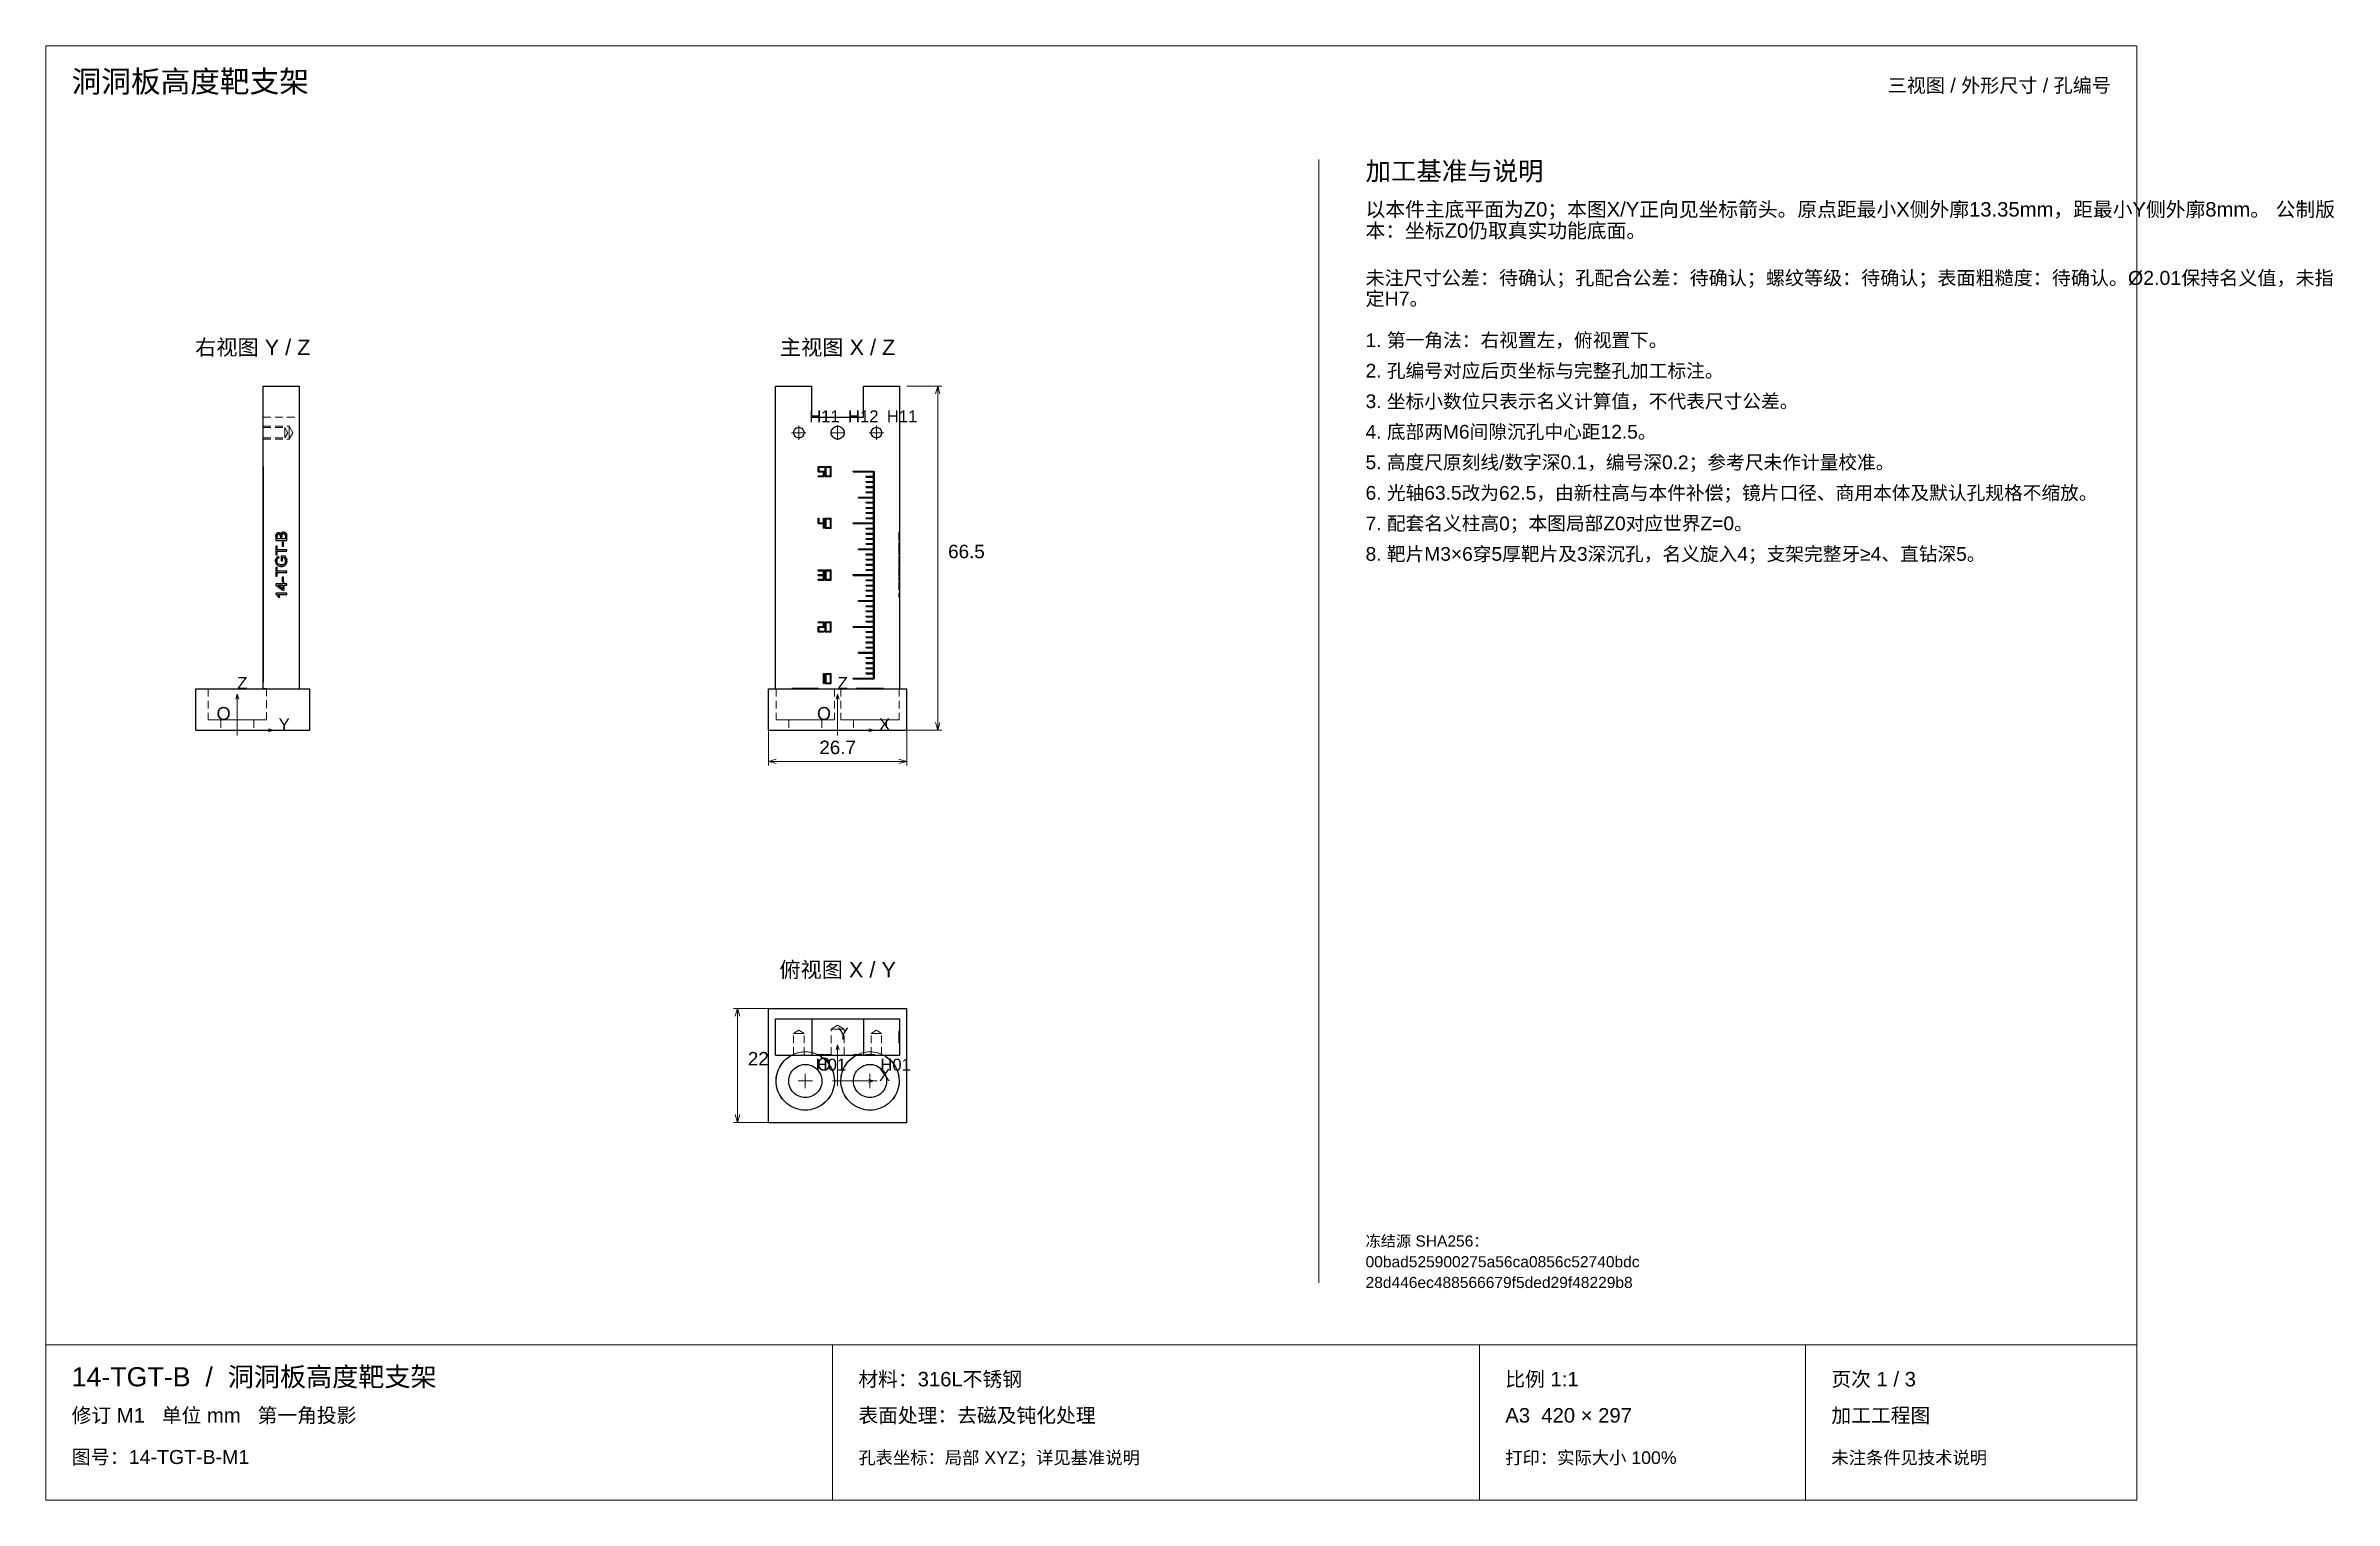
# Paper-space layout '01_三视图' of a CAD drawing. Header units: millimetres. Extents: x 8 to 450, y 8 to 289.
import ezdxf
from ezdxf.enums import TextEntityAlignment as Align

# ---------------------------------------------------------------- set-up
doc = ezdxf.new("R2010")
doc.units = ezdxf.units.MM
doc.linetypes.add('WP_HIDDEN', pattern=[2.3, 1.5, -0.8])
for name, color, linetype, lineweight in [('ANNOTATIONS', 7, 'CONTINUOUS', 18), ('HIDDEN', 7, 'WP_HIDDEN', 13), ('VISIBLE', 7, 'CONTINUOUS', 25)]:
    doc.layers.add(name, color=color, linetype=linetype, lineweight=lineweight)
doc.styles.add('CJK', font='Arial Unicode.ttf')

psp = doc.layouts.new('01_三视图')

# ---------------------------------------------------------------- texts
at = {"layer": 'ANNOTATIONS', "style": 'CJK'}
for s, height, p in [('洞洞板高度靶支架', 4.2, (13, 280)), ('加工基准与说明', 3.6, (263, 263)), ('以本件主底平面为Z0；本图X/Y正向见坐标箭头。原点距最小X侧外廓13.35mm，距最小Y侧外廓8mm。 公制版', 2.8, (263, 256)), ('本：坐标Z0仍取真实功能底面。', 2.8, (263, 251.9)), ('未注尺寸公差：待确认；孔配合公差：待确认；螺纹等级：待确认；表面粗糙度：待确认。Ø2.01保持名义值，未指', 2.7, (263, 242.8)), ('定H7。', 2.7, (263, 238.8)), ('1. 第一角法：右视置左，俯视置下。', 2.65, (263, 230.8)), ('2. 孔编号对应后页坐标与完整孔加工标注。', 2.65, (263, 224.9)), ('3. 坐标小数位只表示名义计算值，不代表尺寸公差。', 2.65, (263, 219)), ('H11', 2.3, (155.5, 216.25)), ('H12', 2.3, (163, 216.25)), ('H11', 2.3, (170.5, 216.25)), ('4. 底部两M6间隙沉孔中心距12.5。', 2.65, (263, 213.1)), ('5. 高度尺原刻线/数字深0.1，编号深0.2；参考尺未作计量校准。', 2.65, (263, 207.2)), ('6. 光轴63.5改为62.5，由新柱高与本件补偿；镜片口径、商用本体及默认孔规格不缩放。', 2.65, (263, 201.3)), ('7. 配套名义柱高0；本图局部Z0对应世界Z=0。', 2.65, (263, 195.4)), ('66.5', 2.6, (182.35, 190)), ('8. 靶片M3×6穿5厚靶片及3深沉孔，名义旋入4；支架完整牙≥4、直钻深5。', 2.65, (263, 189.5)), ('Z', 2.3, (45, 164.75)), ('Z', 2.3, (161, 164.75)), ('O', 2.5, (41, 158.75)), ('O', 2.5, (157, 158.75)), ('Y', 2.3, (53, 156.75)), ('X', 2.3, (169, 156.75)), ('Y', 2.3, (161, 97)), ('22', 2.6, (143.65, 92)), ('H01', 2.3, (156.75, 91)), ('O', 2.5, (157, 91)), ('H01', 2.3, (169.25, 91)), ('X', 2.3, (169, 89)), ('冻结源 SHA256：', 2.15, (263, 57)), ('00bad525900275a56ca0856c52740bdc', 2.15, (263, 53)), ('28d446ec488566679f5ded29f48229b8', 2.15, (263, 49)), ('14-TGT-B  /  洞洞板高度靶支架', 3.7, (13, 30)), ('材料：316L不锈钢', 2.8, (165, 30)), ('比例 1:1', 2.8, (290, 30)), ('页次 1 / 3', 2.8, (353, 30)), ('修订 M1   单位 mm   第一角投影', 2.8, (13, 23)), ('表面处理：去磁及钝化处理', 2.8, (165, 23)), ('A3  420 × 297', 2.8, (290, 23)), ('加工工程图', 2.8, (353, 23)), ('图号：14-TGT-B-M1', 2.7, (13, 15)), ('孔表坐标：局部 XYZ；详见基准说明', 2.45, (165, 15)), ('打印：实际大小 100%', 2.45, (290, 15)), ('未注条件见技术说明', 2.45, (353, 15))]:
    psp.add_text(s, height=height, dxfattribs=at).set_placement(p)
psp.add_text('三视图 / 外形尺寸 / 孔编号', height=2.7, dxfattribs=at).set_placement((407, 280), align=Align.RIGHT)
for s, height, p in [('右视图 Y / Z', 3, (48, 229.25)), ('主视图 X / Z', 3, (161, 229.25)), ('26.7', 2.6, (161, 152.15)), ('俯视图 X / Y', 3, (161, 109))]:
    psp.add_text(s, height=height, dxfattribs=at).set_placement(p, align=Align.CENTER)

# ---------------------------------------------------------------- linework, layer by layer
at = {"layer": 'ANNOTATIONS'}
for p, q in [((412, 289), (8, 289)), ((8, 289), (8, 8)), ((412, 8), (412, 289)), ((254, 50), (254, 267)), ((174.35, 223.25), (181.15, 223.25)), ((180.35, 223.25), (179.93, 221.75)), ((180.35, 156.75), (180.35, 223.25)), ((180.35, 223.25), (180.77, 221.75)), ((152.1, 214.25), (154.9, 214.25)), ((153.5, 212.85), (153.5, 215.65)), ((159.6, 214.25), (162.4, 214.25)), ((161, 212.85), (161, 215.65)), ((167.1, 214.25), (169.9, 214.25)), ((168.5, 212.85), (168.5, 215.65)), ((45, 163.75), (44.72, 162.75)), ((45, 156.75), (45, 163.75)), ((45, 163.75), (45.28, 162.75)), ((161, 163.75), (160.72, 162.75)), ((161, 156.75), (161, 163.75)), ((161, 163.75), (161.28, 162.75)), ((44, 156.75), (46, 156.75)), ((45, 155.75), (45, 157.75)), ((45, 156.75), (52, 156.75)), ((52, 156.75), (51, 157.03)), ((52, 156.75), (51, 156.47)), ((147.65, 156.75), (147.65, 149.95)), ((160, 156.75), (162, 156.75)), ((161, 155.75), (161, 157.75)), ((161, 156.75), (168, 156.75)), ((168, 156.75), (167, 157.03)), ((168, 156.75), (167, 156.47)), ((174.35, 156.75), (174.35, 149.95)), ((174.35, 156.75), (181.15, 156.75)), ((180.35, 156.75), (179.93, 158.25)), ((180.35, 156.75), (180.77, 158.25)), ((147.65, 150.75), (149.15, 151.17)), ((147.65, 150.75), (174.35, 150.75)), ((147.65, 150.75), (149.15, 150.33)), ((174.35, 150.75), (172.85, 151.17)), ((174.35, 150.75), (172.85, 150.33)), ((147.65, 103), (140.85, 103)), ((141.65, 103), (141.23, 101.5)), ((141.65, 81), (141.65, 103)), ((141.65, 103), (142.07, 101.5)), ((161, 96), (160.72, 95)), ((161, 89), (161, 96)), ((161, 96), (161.28, 95)), ((153.35, 89), (156.15, 89)), ((154.75, 87.6), (154.75, 90.4)), ((160, 89), (162, 89)), ((161, 88), (161, 90)), ((161, 89), (168, 89)), ((165.85, 89), (168.65, 89)), ((168, 89), (167, 89.28)), ((168, 89), (167, 88.72)), ((167.25, 87.6), (167.25, 90.4)), ((147.65, 81), (140.85, 81)), ((141.65, 81), (141.23, 82.5)), ((141.65, 81), (142.07, 82.5)), ((8, 38), (412, 38)), ((160, 8), (160, 38)), ((285, 8), (285, 38)), ((348, 8), (348, 38)), ((8, 8), (412, 8))]:
    psp.add_line(p, q, dxfattribs=at)
at = {"layer": 'HIDDEN'}
for points in [[(50, 217.25), (50, 223.25)], [(57, 217.25), (57, 223.25)], [(50, 217.25), (57, 217.25)], [(50, 215.5), (50, 215.47), (50, 215.38), (50, 215.23), (50, 215.03), (50, 214.79), (50, 214.53), (50, 214.25), (50, 213.97), (50, 213.71), (50, 213.47), (50, 213.27), (50, 213.12), (50, 213.03), (50, 213)], [(50, 215.5), (55, 215.5)], [(50, 215.25), (50, 215.23), (50, 215.16), (50, 215.04), (50, 214.88), (50, 214.69), (50, 214.47), (50, 214.25), (50, 214.03), (50, 213.81), (50, 213.62), (50, 213.46), (50, 213.34), (50, 213.27), (50, 213.25)], [(50, 215.25), (54.2, 215.25)], [(50, 213.25), (54.2, 213.25)], [(50, 213), (55, 213)], [(54.2, 215.25), (54.2, 215.23), (54.2, 215.16), (54.2, 215.04), (54.2, 214.88), (54.2, 214.69), (54.2, 214.47), (54.2, 214.25), (54.2, 214.03), (54.2, 213.81), (54.2, 213.62), (54.2, 213.46), (54.2, 213.34), (54.2, 213.27), (54.2, 213.25)], [(54.2, 215.25), (54.8, 214.25)], [(54.8, 214.25), (54.2, 213.25)], [(55, 215.5), (55, 215.47), (55, 215.38), (55, 215.23), (55, 215.03), (55, 214.79), (55, 214.53), (55, 214.25), (55, 213.97), (55, 213.71), (55, 213.47), (55, 213.27), (55, 213.12), (55, 213.03), (55, 213)], [(55, 215.5), (55.75, 214.25)], [(55.75, 214.25), (55, 213)], [(50, 206.68), (50, 207.72)], [(50, 207.58), (50, 207.72)], [(50, 205.78), (50, 207.72)], [(50, 207.72), (50.1, 207.72)], [(50, 206.82), (50, 207.58)], [(50, 207.58), (50.1, 207.58)], [(50, 205.92), (50, 207.58)], [(50, 205.78), (50, 206.82)], [(50, 206.75), (50, 206.82)], [(50, 206.68), (50, 206.82)], [(50, 206.82), (50.1, 206.82)], [(50, 206.82), (50.1, 206.82)], [(50, 166.75), (50, 206.75)], [(50.1, 206.75), (50, 206.75)], [(50, 205.92), (50, 206.68)], [(50, 205.82), (50, 206.68)], [(50, 206.68), (50.1, 206.68)], [(50, 206.68), (50.1, 206.68)], [(50, 205.78), (50, 205.92)], [(50, 205.92), (50.1, 205.92)], [(50, 205.68), (50, 205.82)], [(50, 205.82), (50.1, 205.82)], [(50, 205.78), (50.1, 205.78)], [(50, 204.82), (50, 205.68)], [(50, 205.68), (50.1, 205.68)], [(50, 204.68), (50, 204.82)], [(50, 204.82), (50.1, 204.82)], [(50, 203.82), (50, 204.68)], [(50, 204.68), (50.1, 204.68)], [(50, 203.68), (50, 203.82)], [(50, 203.82), (50.1, 203.82)], [(50, 202.82), (50, 203.68)], [(50, 203.68), (50.1, 203.68)], [(50.1, 207.72), (50.1, 206.68)], [(50.1, 207.58), (50.1, 207.72)], [(50.1, 205.78), (50.1, 207.72)], [(50.1, 206.82), (50.1, 207.58)], [(50.1, 205.92), (50.1, 207.58)], [(50.1, 205.78), (50.1, 206.82)], [(50.1, 206.68), (50.1, 206.82)], [(50.1, 206.75), (50.1, 206.82)], [(50.1, 166.75), (50.1, 206.75)], [(50.1, 205.92), (50.1, 206.68)], [(50.1, 205.82), (50.1, 206.68)], [(50.1, 205.78), (50.1, 205.92)], [(50.1, 205.68), (50.1, 205.82)], [(50.1, 204.82), (50.1, 205.68)], [(50.1, 204.68), (50.1, 204.82)], [(50.1, 203.82), (50.1, 204.68)], [(50.1, 203.68), (50.1, 203.82)], [(50.1, 202.82), (50.1, 203.68)], [(50, 202.68), (50, 202.82)], [(50, 202.82), (50.1, 202.82)], [(50, 201.82), (50, 202.68)], [(50, 202.68), (50.1, 202.68)], [(50, 201.68), (50, 201.82)], [(50, 201.82), (50.1, 201.82)], [(50, 200.82), (50, 201.68)], [(50, 201.68), (50.1, 201.68)], [(50, 200.67), (50, 200.82)], [(50, 200.82), (50.1, 200.82)], [(50, 199.82), (50, 200.67)], [(50, 200.67), (50.1, 200.67)], [(50, 199.68), (50, 199.82)], [(50, 199.82), (50.1, 199.82)], [(50, 198.82), (50, 199.68)], [(50, 199.68), (50.1, 199.68)], [(50.1, 202.68), (50.1, 202.82)], [(50.1, 201.82), (50.1, 202.68)], [(50.1, 201.68), (50.1, 201.82)], [(50.1, 200.82), (50.1, 201.68)], [(50.1, 200.67), (50.1, 200.82)], [(50.1, 199.82), (50.1, 200.67)], [(50.1, 199.68), (50.1, 199.82)], [(50.1, 198.82), (50.1, 199.68)], [(50, 198.68), (50, 198.82)], [(50, 198.82), (50.1, 198.82)], [(50, 197.82), (50, 198.68)], [(50, 198.68), (50.1, 198.68)], [(50, 197.67), (50, 197.82)], [(50, 197.82), (50.1, 197.82)], [(50, 196.68), (50, 197.72)], [(50, 195.78), (50, 197.72)], [(50, 196.82), (50, 197.72)], [(50, 197.72), (50.1, 197.72)], [(50, 196.82), (50, 197.67)], [(50, 197.67), (50.1, 197.67)], [(50.1, 197.58), (50, 197.58)], [(50, 195.92), (50, 197.58)], [(50, 196.68), (50, 196.82)], [(50, 196.82), (50.1, 196.82)], [(50, 196.82), (50.1, 196.82)], [(50, 195.78), (50, 196.68)], [(50, 195.82), (50, 196.68)], [(50, 196.68), (50.1, 196.68)], [(50, 196.68), (50.1, 196.68)], [(50, 195.92), (50.1, 195.92)], [(50, 195.68), (50, 195.82)], [(50, 195.82), (50.1, 195.82)], [(50, 195.78), (50.1, 195.78)], [(50, 194.82), (50, 195.68)], [(50, 195.68), (50.1, 195.68)], [(50, 194.67), (50, 194.82)], [(50, 194.82), (50.1, 194.82)], [(50, 193.82), (50, 194.67)], [(50, 194.67), (50.1, 194.67)], [(50.1, 198.68), (50.1, 198.82)], [(50.1, 197.82), (50.1, 198.68)], [(50.1, 197.67), (50.1, 197.82)], [(50.1, 197.72), (50.1, 196.68)], [(50.1, 196.82), (50.1, 197.72)], [(50.1, 197.72), (50.1, 195.78)], [(50.1, 196.82), (50.1, 197.67)], [(50.1, 197.58), (50.1, 195.92)], [(50.1, 196.68), (50.1, 196.82)], [(50.1, 196.68), (50.1, 195.78)], [(50.1, 195.82), (50.1, 196.68)], [(50.1, 195.68), (50.1, 195.82)], [(50.1, 194.82), (50.1, 195.68)], [(50.1, 194.67), (50.1, 194.82)], [(50.1, 193.82), (50.1, 194.67)], [(52.48, 194.56), (52.48, 194.57)], [(52.55, 194.7), (52.58, 194.75)], [(52.59, 194.76), (52.62, 194.79)], [(52.83, 194.6), (52.76, 194.54)], [(52.8, 194.89), (52.9, 194.92)], [(52.99, 194.65), (52.9, 194.63)], [(52.91, 194.92), (52.98, 194.93)], [(53.03, 194.93), (53.07, 194.92)], [(53.2, 194.6), (53.13, 194.64), (53.04, 194.65)], [(53.09, 194.92), (53.15, 194.9)], [(53.27, 194.53), (53.2, 194.6)], [(53.28, 194.82), (53.34, 194.77), (53.4, 194.7)], [(53.4, 194.68), (53.43, 194.63)], [(53.43, 194.63), (53.45, 194.68)], [(53.47, 194.74), (53.52, 194.82)], [(53.62, 194.93), (53.7, 194.97), (53.77, 195.01), (53.86, 195.03), (53.95, 195.03)], [(53.66, 194.6), (53.62, 194.51)], [(53.74, 194.68), (53.69, 194.64)], [(53.91, 194.74), (53.84, 194.73)], [(54.06, 194.72), (53.97, 194.74)], [(54.04, 195.03), (54.14, 195)], [(54.21, 194.64), (54.15, 194.68)], [(54.16, 195), (54.22, 194.97)], [(54.32, 194.91), (54.35, 194.89)], [(54.37, 194.87), (54.42, 194.81)], [(54.42, 194.81), (54.49, 194.69)], [(54.53, 194.58), (54.55, 194.45)], [(173, 195.03), (172.8, 195.03)], [(172.8, 195.03), (172.8, 195.02), (172.8, 194.97)], [(172.8, 194.93), (172.8, 194.97), (172.8, 195.01), (172.8, 195.03), (172.8, 195.03)], [(172.8, 194.97), (172.8, 194.9), (172.8, 194.81)], [(172.8, 194.63), (172.8, 194.72), (172.8, 194.8), (172.8, 194.87), (172.8, 194.93)], [(173, 194.93), (172.8, 194.93)], [(172.8, 194.93), (172.8, 194.91), (172.8, 194.86)], [(172.8, 194.85), (172.8, 194.88), (172.8, 194.91), (172.8, 194.92), (172.8, 194.93)], [(172.8, 194.86), (172.8, 194.76), (172.8, 194.63)], [(172.8, 194.61), (172.8, 194.75), (172.8, 194.85)], [(172.8, 194.81), (172.8, 194.71), (172.8, 194.58)], [(172.8, 194.7), (172.8, 194.73), (172.8, 194.74)], [(172.8, 194.74), (172.8, 194.73), (172.8, 194.68)], [(173, 194.74), (172.8, 194.74)], [(172.8, 194.59), (172.8, 194.65), (172.8, 194.7)], [(172.8, 194.68), (172.8, 194.61), (172.8, 194.51)], [(172.8, 194.6), (172.8, 194.64), (172.8, 194.65)], [(172.8, 194.65), (172.8, 194.64), (172.8, 194.6)], [(173, 194.65), (172.8, 194.65)], [(173, 194.63), (172.8, 194.63)], [(172.8, 194.22), (172.8, 194.34), (172.8, 194.44), (172.8, 194.54), (172.8, 194.61)], [(172.8, 194.44), (172.8, 194.53), (172.8, 194.6)], [(172.8, 194.6), (172.8, 194.54), (172.8, 194.46)], [(172.8, 194.43), (172.8, 194.52), (172.8, 194.59)], [(172.8, 194.58), (172.8, 194.42), (172.8, 194.24)], [(173, 195.03), (173, 195.03), (173, 195.01), (173, 194.97), (173, 194.93)], [(173, 194.97), (173, 195.02), (173, 195.03)], [(173, 194.81), (173, 194.9), (173, 194.97)], [(173, 194.93), (173, 194.92), (173, 194.91), (173, 194.88), (173, 194.85)], [(173, 194.86), (173, 194.91), (173, 194.93)], [(173, 194.93), (173, 194.87), (173, 194.8), (173, 194.72), (173, 194.63)], [(173, 194.63), (173, 194.76), (173, 194.86)], [(173, 194.85), (173, 194.75), (173, 194.61)], [(173, 194.58), (173, 194.71), (173, 194.81)], [(173, 194.74), (173, 194.73), (173, 194.7)], [(173, 194.68), (173, 194.73), (173, 194.74)], [(173, 194.7), (173, 194.65), (173, 194.59)], [(173, 194.51), (173, 194.61), (173, 194.68)], [(173, 194.65), (173, 194.64), (173, 194.6)], [(173, 194.6), (173, 194.64), (173, 194.65)], [(173, 194.61), (173, 194.53), (173, 194.44), (173, 194.22)], [(173, 194.6), (173, 194.53), (173, 194.44)], [(173, 194.46), (173, 194.54), (173, 194.6)], [(173, 194.59), (173, 194.52), (173, 194.43)], [(173, 194.24), (173, 194.42), (173, 194.58)], [(50, 193.68), (50, 193.82)], [(50, 193.82), (50.1, 193.82)], [(50, 192.82), (50, 193.68)], [(50, 193.68), (50.1, 193.68)], [(50, 192.68), (50, 192.82)], [(50, 192.82), (50.1, 192.82)], [(50, 191.82), (50, 192.68)], [(50, 192.68), (50.1, 192.68)], [(50, 191.67), (50, 191.82)], [(50, 191.82), (50.1, 191.82)], [(50, 190.82), (50, 191.67)], [(50, 191.67), (50.1, 191.67)], [(50, 190.68), (50, 190.82)], [(50, 190.82), (50.1, 190.82)], [(50, 189.82), (50, 190.68)], [(50, 190.68), (50.1, 190.68)], [(50.1, 193.68), (50.1, 193.82)], [(50.1, 192.82), (50.1, 193.68)], [(50.1, 192.68), (50.1, 192.82)], [(50.1, 191.82), (50.1, 192.68)], [(50.1, 191.67), (50.1, 191.82)], [(50.1, 190.82), (50.1, 191.67)], [(50.1, 190.68), (50.1, 190.82)], [(50.1, 189.82), (50.1, 190.68)], [(52.44, 194.27), (52.45, 194.44)], [(52.54, 190.03), (52.62, 190.13)], [(52.68, 190.19), (52.81, 190.27), (52.95, 190.33)], [(52.69, 194.27), (52.69, 194.25)], [(52.69, 194.23), (52.69, 194.13)], [(52.71, 194.41), (52.7, 194.4)], [(52.7, 194.4), (52.7, 194.39)], [(52.7, 194.37), (52.7, 194.36)], [(52.7, 194.36), (52.7, 194.35)], [(52.7, 194.35), (52.7, 194.34)], [(53.3, 194.45), (53.27, 194.52)], [(53.33, 194.26), (53.32, 194.39)], [(53.6, 194.46), (53.58, 194.3)], [(54.29, 194.47), (54.27, 194.54)], [(54.32, 190.32), (54.4, 190.19)], [(54.42, 190.15), (54.52, 189.95)], [(54.55, 194.43), (54.56, 194.32)], [(172.8, 194.51), (172.8, 194.45), (172.8, 194.38), (172.8, 194.29), (172.8, 194.2)], [(172.8, 194.46), (172.8, 194.4), (172.8, 194.33), (172.8, 194.24), (172.8, 194.13)], [(172.8, 194.17), (172.8, 194.25), (172.8, 194.33), (172.8, 194.39), (172.8, 194.44)], [(172.8, 194.24), (172.8, 194.3), (172.8, 194.35), (172.8, 194.4), (172.8, 194.43)], [(172.8, 194.24), (172.8, 193.43)], [(172.8, 193.71), (172.8, 194.24)], [(172.8, 193.43), (172.8, 194.22)], [(172.8, 194.2), (172.8, 193.71)], [(172.8, 193.71), (172.8, 194.17)], [(172.8, 194.13), (172.8, 193.71)], [(173, 193.71), (172.8, 193.71)], [(173, 193.43), (172.8, 193.43)], [(172.8, 192.31), (172.8, 193.12)], [(173, 193.12), (172.8, 193.12)], [(173, 192.32), (172.8, 192.32)], [(172.8, 192.32), (172.8, 191.62)], [(172.8, 190.64), (172.8, 192.32)], [(173, 192.31), (172.8, 192.31)], [(173, 191.62), (172.8, 191.62)], [(172.8, 191.62), (172.8, 191.34)], [(173, 191.34), (172.8, 191.34)], [(172.8, 191.34), (172.8, 190.64)], [(173, 190.64), (172.8, 190.64)], [(172.8, 189.48), (172.8, 190.38)], [(173, 190.38), (172.8, 190.38)], [(172.8, 190.38), (172.8, 189.95)], [(173, 190.35), (172.8, 190.35)], [(172.8, 190.35), (172.8, 190.1)], [(172.8, 190.19), (172.8, 190.28), (172.8, 190.35)], [(172.8, 189.9), (172.8, 189.98), (172.8, 190.06), (172.8, 190.13), (172.8, 190.19)], [(173, 194.2), (173, 194.29), (173, 194.38), (173, 194.45), (173, 194.51)], [(173, 194.13), (173, 194.24), (173, 194.32), (173, 194.4), (173, 194.46)], [(173, 194.44), (173, 194.39), (173, 194.33), (173, 194.25), (173, 194.17)], [(173, 194.43), (173, 194.4), (173, 194.35), (173, 194.24)], [(173, 193.43), (173, 194.24)], [(173, 194.24), (173, 193.71)], [(173, 194.22), (173, 193.43)], [(173, 193.71), (173, 194.2)], [(173, 194.17), (173, 193.71)], [(173, 193.71), (173, 194.13)], [(173, 193.12), (173, 192.31)], [(173, 192.32), (173, 190.64)], [(173, 191.62), (173, 192.32)], [(173, 191.34), (173, 191.62)], [(173, 190.64), (173, 191.34)], [(173, 190.38), (173, 189.48)], [(173, 189.95), (173, 190.38)], [(173, 190.35), (173, 190.28), (173, 190.19)], [(173, 190.1), (173, 190.35)], [(173, 190.19), (173, 190.06), (173, 189.9)], [(50, 189.68), (50, 189.82)], [(50, 189.82), (50.1, 189.82)], [(50, 188.82), (50, 189.68)], [(50, 189.68), (50.1, 189.68)], [(50, 188.67), (50, 188.82)], [(50, 188.82), (50.1, 188.82)], [(50, 187.82), (50, 188.67)], [(50, 188.67), (50.1, 188.67)], [(50, 187.68), (50, 187.82)], [(50, 187.82), (50.1, 187.82)], [(50, 187.58), (50, 187.72)], [(50, 185.78), (50, 187.72)], [(50, 187.72), (50.1, 187.72)], [(50, 186.82), (50, 187.68)], [(50, 187.68), (50.1, 187.68)], [(50, 186.82), (50, 187.58)], [(50, 187.58), (50.1, 187.58)], [(50, 185.92), (50, 187.58)], [(50, 186.68), (50, 186.82)], [(50, 186.68), (50, 186.82)], [(50, 186.82), (50.1, 186.82)], [(50, 186.82), (50.1, 186.82)], [(50, 185.92), (50, 186.68)], [(50, 185.82), (50, 186.68)], [(50.1, 186.68), (50, 186.68)], [(50, 186.68), (50.1, 186.68)], [(50, 185.78), (50, 185.92)], [(50, 185.92), (50.1, 185.92)], [(50, 185.67), (50, 185.82)], [(50, 185.82), (50.1, 185.82)], [(50, 185.78), (50.1, 185.78)], [(50.1, 189.68), (50.1, 189.82)], [(50.1, 188.82), (50.1, 189.68)], [(50.1, 188.67), (50.1, 188.82)], [(50.1, 187.82), (50.1, 188.67)], [(50.1, 187.68), (50.1, 187.82)], [(50.1, 187.58), (50.1, 187.72)], [(50.1, 185.78), (50.1, 187.72)], [(50.1, 186.82), (50.1, 187.68)], [(50.1, 186.82), (50.1, 187.58)], [(50.1, 187.58), (50.1, 185.92)], [(50.1, 186.68), (50.1, 186.82)], [(50.1, 186.68), (50.1, 186.82)], [(50.1, 185.92), (50.1, 186.68)], [(50.1, 185.82), (50.1, 186.68)], [(50.1, 185.78), (50.1, 185.92)], [(50.1, 185.67), (50.1, 185.82)], [(52.4, 189.37), (52.4, 189.39)], [(52.43, 189.19), (52.4, 189.37)], [(52.41, 189.67), (52.42, 189.72)], [(52.53, 188.92), (52.47, 189.04), (52.43, 189.18)], [(52.44, 189.8), (52.47, 189.9)], [(52.47, 189.9), (52.5, 189.96)], [(52.51, 189.97), (52.53, 190.02)], [(52.65, 189.59), (52.64, 189.48)], [(52.64, 189.38), (52.65, 189.3)], [(52.65, 189.62), (52.65, 189.6)], [(52.66, 189.67), (52.66, 189.67)], [(52.66, 189.29), (52.66, 189.26)], [(52.67, 189.7), (52.67, 189.69)], [(52.75, 189.87), (52.7, 189.77)], [(52.7, 189.15), (52.75, 189.04)], [(52.93, 188.54), (52.81, 188.61), (52.7, 188.7)], [(52.75, 189.88), (52.75, 189.88)], [(52.77, 189.89), (52.76, 189.89)], [(52.76, 189.03), (52.77, 189.02)], [(52.81, 189.94), (52.77, 189.91)], [(52.89, 188.89), (52.95, 188.85)], [(53.15, 188.46), (53.04, 188.5), (52.93, 188.54)], [(53.02, 190.07), (52.94, 190.03)], [(52.98, 188.82), (53.06, 188.78)], [(53.06, 188.78), (53.24, 188.73)], [(53.41, 188.42), (53.19, 188.45)], [(53.27, 188.72), (53.38, 188.71), (53.49, 188.7)], [(53.6, 188.42), (53.51, 188.41)], [(53.62, 188.71), (53.76, 188.73), (53.89, 188.77)], [(53.94, 188.49), (53.8, 188.44), (53.66, 188.42)], [(54.08, 188.54), (53.96, 188.49)], [(53.97, 188.8), (54.07, 188.87)], [(54.07, 188.87), (54.09, 188.88)], [(54.42, 188.86), (54.35, 188.76), (54.27, 188.68), (54.18, 188.61), (54.08, 188.54)], [(54.13, 188.91), (54.18, 188.97)], [(54.2, 189.99), (54.16, 190.07)], [(54.2, 189), (54.25, 189.09)], [(54.32, 189.69), (54.28, 189.84)], [(54.34, 189.34), (54.35, 189.48)], [(54.53, 189.08), (54.47, 188.93)], [(54.58, 189.24), (54.54, 189.11)], [(54.57, 189.78), (54.59, 189.64), (54.6, 189.5)], [(54.6, 189.5), (54.6, 189.42)], [(173, 190.11), (172.8, 190.11)], [(172.8, 190.11), (172.8, 189.48)], [(172.8, 189.84), (172.8, 189.92), (172.8, 189.99), (172.8, 190.06), (172.8, 190.11)], [(173, 190.1), (172.8, 190.1)], [(172.8, 190.1), (172.8, 190.04), (172.8, 189.98)], [(172.8, 189.98), (172.8, 189.89), (172.8, 189.77)], [(172.8, 189.95), (172.8, 189.5)], [(172.8, 189.48), (172.8, 189.7), (172.8, 189.9)], [(172.8, 189.48), (172.8, 189.84)], [(172.8, 189.77), (172.8, 189.63), (172.8, 189.48)], [(172.8, 189.5), (172.8, 189.2), (172.8, 188.93)], [(173, 189.48), (172.8, 189.48)], [(172.8, 189.09), (172.8, 189.28), (172.8, 189.48)], [(172.8, 189.48), (172.8, 189.3), (172.8, 189.15)], [(172.8, 188.92), (172.8, 189.18), (172.8, 189.48)], [(172.8, 189.15), (172.8, 189.02), (172.8, 188.92)], [(172.8, 188.8), (172.8, 188.86), (172.8, 188.92), (172.8, 189), (172.8, 189.09)], [(172.8, 188.93), (172.8, 188.81), (172.8, 188.71), (172.8, 188.62), (172.8, 188.54)], [(172.8, 188.92), (172.8, 188.84), (172.8, 188.78)], [(172.8, 188.54), (172.8, 188.62), (172.8, 188.7), (172.8, 188.8), (172.8, 188.92)], [(172.8, 188.7), (172.8, 188.71), (172.8, 188.73), (172.8, 188.76), (172.8, 188.8)], [(172.8, 188.78), (172.8, 188.75), (172.8, 188.72), (172.8, 188.71), (172.8, 188.7)], [(173, 188.7), (172.8, 188.7)], [(172.8, 188.41), (172.8, 188.42), (172.8, 188.45), (172.8, 188.49), (172.8, 188.54)], [(172.8, 188.54), (172.8, 188.49), (172.8, 188.45), (172.8, 188.42), (172.8, 188.41)], [(173, 188.41), (172.8, 188.41)], [(173, 188.2), (172.8, 188.2)], [(172.8, 188.2), (172.8, 187.49)], [(172.8, 186.51), (172.8, 188.2)], [(173, 187.49), (172.8, 187.49)], [(172.8, 187.49), (172.8, 187.21)], [(173, 187.21), (172.8, 187.21)], [(172.8, 187.21), (172.8, 186.51)], [(173, 186.51), (172.8, 186.51)], [(172.8, 185.54), (172.8, 186.35)], [(173, 186.35), (172.8, 186.35)], [(173, 190.11), (173, 190.05), (173, 189.99), (173, 189.84)], [(173, 189.48), (173, 190.11)], [(173, 189.98), (173, 190.04), (173, 190.1)], [(173, 189.77), (173, 189.89), (173, 189.98)], [(173, 189.5), (173, 189.95)], [(173, 189.9), (173, 189.7), (173, 189.48)], [(173, 189.84), (173, 189.48)], [(173, 189.48), (173, 189.63), (173, 189.77)], [(173, 188.93), (173, 189.2), (173, 189.5)], [(173, 189.48), (173, 189.18), (173, 188.92)], [(173, 189.15), (173, 189.3), (173, 189.48)], [(173, 189.48), (173, 189.28), (173, 189.09)], [(173, 188.92), (173, 189.02), (173, 189.15)], [(173, 189.09), (173, 189), (173, 188.92), (173, 188.86), (173, 188.8)], [(173, 188.54), (173, 188.62), (173, 188.71), (173, 188.81), (173, 188.93)], [(173, 188.92), (173, 188.8), (173, 188.7), (173, 188.61), (173, 188.54)], [(173, 188.78), (173, 188.84), (173, 188.92)], [(173, 188.8), (173, 188.76), (173, 188.73), (173, 188.71), (173, 188.7)], [(173, 188.7), (173, 188.71), (173, 188.72), (173, 188.75), (173, 188.78)], [(173, 188.41), (173, 188.42), (173, 188.45), (173, 188.49), (173, 188.54)], [(173, 188.54), (173, 188.49), (173, 188.45), (173, 188.42), (173, 188.41)], [(173, 188.2), (173, 186.51)], [(173, 187.49), (173, 188.2)], [(173, 187.21), (173, 187.49)], [(173, 186.51), (173, 187.21)], [(173, 186.35), (173, 185.54)], [(50, 184.82), (50, 185.67)], [(50, 185.67), (50.1, 185.67)], [(50, 184.68), (50, 184.82)], [(50, 184.82), (50.1, 184.82)], [(50, 183.82), (50, 184.68)], [(50, 184.68), (50.1, 184.68)], [(50, 183.68), (50, 183.82)], [(50, 183.82), (50.1, 183.82)], [(50, 182.82), (50, 183.68)], [(50, 183.68), (50.1, 183.68)], [(50, 182.67), (50, 182.82)], [(50, 182.82), (50.1, 182.82)], [(50, 181.82), (50, 182.67)], [(50, 182.67), (50.1, 182.67)], [(50, 181.68), (50, 181.82)], [(50, 181.82), (50.1, 181.82)], [(50, 180.82), (50, 181.68)], [(50, 181.68), (50.1, 181.68)], [(50.1, 184.82), (50.1, 185.67)], [(50.1, 184.68), (50.1, 184.82)], [(50.1, 183.82), (50.1, 184.68)], [(50.1, 183.68), (50.1, 183.82)], [(50.1, 182.82), (50.1, 183.68)], [(50.1, 182.67), (50.1, 182.82)], [(50.1, 181.82), (50.1, 182.67)], [(50.1, 181.68), (50.1, 181.82)], [(50.1, 180.82), (50.1, 181.68)], [(52.65, 182.91), (52.51, 183.04)], [(52.96, 182.47), (52.85, 182.67)], [(52.9, 182.99), (52.99, 182.87)], [(53, 182.87), (53.04, 182.81)], [(53.14, 182.64), (53.15, 182.62)], [(53.15, 182.62), (53.15, 182.61)], [(53.15, 182.61), (53.21, 182.47)], [(173, 185.54), (172.8, 185.54)], [(173, 185.31), (172.8, 185.31)], [(172.8, 185.31), (172.8, 185.02)], [(173, 185.02), (172.8, 185.02)], [(172.8, 185.02), (172.8, 184.76)], [(172.8, 184.81), (172.8, 185.02)], [(173, 184.81), (172.8, 184.81)], [(172.8, 183.83), (172.8, 184.81)], [(173, 184.76), (172.8, 184.76)], [(172.8, 184.76), (172.8, 183.83)], [(172.8, 184.09), (172.8, 184.76)], [(173, 184.09), (172.8, 184.09)], [(173, 183.83), (172.8, 183.83)], [(173, 183.25), (172.8, 183.25)], [(172.8, 183.25), (172.8, 182.99)], [(172.8, 183.08), (172.8, 183.25)], [(173, 183.08), (172.8, 183.08)], [(172.8, 182.85), (172.8, 182.93), (172.8, 182.99), (172.8, 183.04), (172.8, 183.08)], [(173, 182.99), (172.8, 182.99)], [(172.8, 182.99), (172.8, 182.88), (172.8, 182.74)], [(172.8, 182.47), (172.8, 182.67), (172.8, 182.85)], [(172.8, 182.74), (172.8, 182.6), (172.8, 182.47)], [(173, 182.47), (172.8, 182.47)], [(173, 185.31), (173, 185.02)], [(173, 185.02), (173, 184.81)], [(173, 184.76), (173, 185.02)], [(173, 184.81), (173, 183.83)], [(173, 183.83), (173, 184.76)], [(173, 184.76), (173, 184.09)], [(173, 183.25), (173, 183.08)], [(173, 182.99), (173, 183.25)], [(173, 183.08), (173, 183.04), (173, 182.99), (173, 182.93), (173, 182.85)], [(173, 182.74), (173, 182.88), (173, 182.99)], [(173, 182.85), (173, 182.67), (173, 182.47)], [(173, 182.47), (173, 182.6), (173, 182.74)], [(50, 180.68), (50, 180.82)], [(50, 180.82), (50.1, 180.82)], [(50, 179.82), (50, 180.68)], [(50, 180.68), (50.1, 180.68)], [(50, 179.68), (50, 179.82)], [(50, 179.82), (50.1, 179.82)], [(50, 178.82), (50, 179.68)], [(50, 179.68), (50.1, 179.68)], [(50, 178.68), (50, 178.82)], [(50, 178.82), (50.1, 178.82)], [(50, 177.82), (50, 178.68)], [(50, 178.68), (50.1, 178.68)], [(50, 177.68), (50, 177.82)], [(50, 177.82), (50.1, 177.82)], [(50, 177.58), (50, 177.72)], [(50, 176.68), (50, 177.72)], [(50, 175.78), (50, 177.72)], [(50, 177.72), (50.1, 177.72)], [(50, 176.82), (50, 177.68)], [(50, 177.68), (50.1, 177.68)], [(50, 176.82), (50, 177.58)], [(50, 177.58), (50.1, 177.58)], [(50, 175.92), (50, 177.58)], [(50.1, 180.68), (50.1, 180.82)], [(50.1, 179.82), (50.1, 180.68)], [(50.1, 179.68), (50.1, 179.82)], [(50.1, 178.82), (50.1, 179.68)], [(50.1, 178.68), (50.1, 178.82)], [(50.1, 177.82), (50.1, 178.68)], [(50.1, 177.68), (50.1, 177.82)], [(50.1, 177.58), (50.1, 177.72)], [(50.1, 176.68), (50.1, 177.72)], [(50.1, 175.78), (50.1, 177.72)], [(50.1, 176.82), (50.1, 177.68)], [(50.1, 176.82), (50.1, 177.58)], [(50.1, 175.92), (50.1, 177.58)], [(50, 175.78), (50, 176.82)], [(50, 176.68), (50, 176.82)], [(50, 176.82), (50.1, 176.82)], [(50, 176.82), (50.1, 176.82)], [(50, 175.92), (50, 176.68)], [(50, 175.82), (50, 176.68)], [(50, 176.68), (50.1, 176.68)], [(50, 176.68), (50.1, 176.68)], [(50, 175.78), (50, 175.92)], [(50, 175.92), (50.1, 175.92)], [(50, 175.68), (50, 175.82)], [(50, 175.82), (50.1, 175.82)], [(50, 175.78), (50.1, 175.78)], [(50, 174.82), (50, 175.68)], [(50, 175.68), (50.1, 175.68)], [(50, 174.68), (50, 174.82)], [(50, 174.82), (50.1, 174.82)], [(50, 173.82), (50, 174.68)], [(50, 174.68), (50.1, 174.68)], [(50, 173.68), (50, 173.82)], [(50, 173.82), (50.1, 173.82)], [(50, 172.82), (50, 173.68)], [(50, 173.68), (50.1, 173.68)], [(50, 172.68), (50, 172.82)], [(50, 172.82), (50.1, 172.82)], [(50, 171.82), (50, 172.68)], [(50, 172.68), (50.1, 172.68)], [(50.1, 176.82), (50.1, 175.78)], [(50.1, 176.68), (50.1, 176.82)], [(50.1, 175.92), (50.1, 176.68)], [(50.1, 175.82), (50.1, 176.68)], [(50.1, 175.78), (50.1, 175.92)], [(50.1, 175.68), (50.1, 175.82)], [(50.1, 174.82), (50.1, 175.68)], [(50.1, 174.68), (50.1, 174.82)], [(50.1, 173.82), (50.1, 174.68)], [(50.1, 173.68), (50.1, 173.82)], [(50.1, 172.82), (50.1, 173.68)], [(50.1, 172.68), (50.1, 172.82)], [(50.1, 171.82), (50.1, 172.68)], [(50, 171.68), (50, 171.82)], [(50, 171.82), (50.1, 171.82)], [(50, 170.82), (50, 171.68)], [(50, 171.68), (50.1, 171.68)], [(50, 170.68), (50, 170.82)], [(50, 170.82), (50.1, 170.82)], [(50, 169.82), (50, 170.68)], [(50, 170.68), (50.1, 170.68)], [(50, 169.68), (50, 169.82)], [(50, 169.82), (50.1, 169.82)], [(50, 168.82), (50, 169.68)], [(50, 169.68), (50.1, 169.68)], [(50, 168.68), (50, 168.82)], [(50, 168.82), (50.1, 168.82)], [(50, 167.82), (50, 168.68)], [(50, 168.68), (50.1, 168.68)], [(50.1, 171.68), (50.1, 171.82)], [(50.1, 170.82), (50.1, 171.68)], [(50.1, 170.68), (50.1, 170.82)], [(50.1, 169.82), (50.1, 170.68)], [(50.1, 169.68), (50.1, 169.82)], [(50.1, 168.82), (50.1, 169.68)], [(50.1, 168.68), (50.1, 168.82)], [(50.1, 167.82), (50.1, 168.68)], [(50, 164.75), (49.42, 164.75), (48.68, 164.75), (47.81, 164.75), (46.84, 164.75), (45.8, 164.75), (44.73, 164.75), (43.67, 164.75), (42.66, 164.75), (41.74, 164.75), (40.93, 164.75), (40.27, 164.75), (39.78, 164.75), (39.48, 164.75), (39.38, 164.75)], [(39.38, 164.75), (39.38, 158.75)], [(50, 167.68), (50, 167.82)], [(50, 167.82), (50.1, 167.82)], [(50, 165.78), (50, 167.72)], [(50, 167.72), (50.1, 167.72)], [(50, 166.82), (50, 167.68)], [(50, 167.68), (50.1, 167.68)], [(50.1, 167.58), (50, 167.58)], [(50, 165.92), (50, 167.58)], [(50, 166.68), (50, 166.82)], [(50, 166.82), (50.1, 166.82)], [(50, 166.68), (50, 166.75)], [(50, 166.75), (50.1, 166.75)], [(50, 166.68), (50.1, 166.68)], [(50, 165.92), (50.1, 165.92)], [(50, 165.78), (50.1, 165.78)], [(50, 164.85), (50, 164.75)], [(50, 164.85), (50.08, 164.85), (50.16, 164.85), (50.24, 164.85), (50.3, 164.85), (50.36, 164.85), (50.42, 164.85), (50.47, 164.85), (50.51, 164.85), (50.54, 164.85), (50.57, 164.85), (50.6, 164.85), (50.61, 164.85), (50.62, 164.85), (50.63, 164.85)], [(50, 164.75), (57, 164.75)], [(50.1, 167.68), (50.1, 167.82)], [(50.1, 167.72), (50.1, 165.78)], [(50.1, 166.82), (50.1, 167.68)], [(50.1, 167.58), (50.1, 165.92)], [(50.1, 166.68), (50.1, 166.82)], [(50.1, 166.68), (50.1, 166.75)], [(50.63, 164.85), (50.63, 158.75)], [(149, 164.75), (173, 164.75)], [(149, 164.75), (152.17, 164.75)], [(154.75, 164.75), (154.12, 164.75), (153.5, 164.75), (152.89, 164.75), (152.31, 164.75), (151.76, 164.75), (151.24, 164.75), (150.77, 164.75), (150.35, 164.75), (149.99, 164.75), (149.68, 164.75), (149.44, 164.75), (149.27, 164.75), (149.16, 164.75), (149.12, 164.75)], [(149.12, 164.75), (149.14, 164.75), (149.19, 164.75), (149.28, 164.75), (149.4, 164.75), (149.55, 164.75), (149.73, 164.75), (149.95, 164.75), (150.19, 164.75), (150.46, 164.75), (150.76, 164.75), (151.08, 164.75), (151.43, 164.75), (151.79, 164.75), (152.17, 164.75)], [(149.12, 164.75), (149.12, 158.75)], [(152.17, 164.85), (152.52, 164.85), (152.87, 164.85), (153.24, 164.85), (153.61, 164.85), (153.99, 164.85), (154.37, 164.85), (154.75, 164.85), (155.13, 164.85), (155.51, 164.85), (155.89, 164.85), (156.26, 164.85), (156.63, 164.85), (156.98, 164.85), (157.33, 164.85)], [(160.38, 164.75), (160.34, 164.75), (160.23, 164.75), (160.06, 164.75), (159.82, 164.75), (159.51, 164.75), (159.15, 164.75), (158.73, 164.75), (158.26, 164.75), (157.74, 164.75), (157.19, 164.75), (156.61, 164.75), (156, 164.75), (155.38, 164.75), (154.75, 164.75)], [(157.33, 164.75), (164.67, 164.75)], [(157.33, 164.75), (157.71, 164.75), (158.07, 164.75), (158.42, 164.75), (158.74, 164.75), (159.04, 164.75), (159.31, 164.75), (159.55, 164.75), (159.77, 164.75), (159.95, 164.75), (160.1, 164.75), (160.22, 164.75), (160.31, 164.75), (160.36, 164.75), (160.38, 164.75)], [(160.38, 164.75), (160.38, 158.75)], [(167.25, 164.75), (166.62, 164.75), (166, 164.75), (165.39, 164.75), (164.81, 164.75), (164.26, 164.75), (163.74, 164.75), (163.27, 164.75), (162.85, 164.75), (162.49, 164.75), (162.18, 164.75), (161.94, 164.75), (161.77, 164.75), (161.66, 164.75), (161.62, 164.75)], [(161.62, 164.75), (161.64, 164.75), (161.69, 164.75), (161.78, 164.75), (161.9, 164.75), (162.05, 164.75), (162.23, 164.75), (162.45, 164.75), (162.69, 164.75), (162.96, 164.75), (163.26, 164.75), (163.58, 164.75), (163.93, 164.75), (164.29, 164.75), (164.67, 164.75)], [(161.62, 164.75), (161.62, 158.75)], [(164.67, 164.85), (165.02, 164.85), (165.37, 164.85), (165.74, 164.85), (166.11, 164.85), (166.49, 164.85), (166.87, 164.85), (167.25, 164.85), (167.63, 164.85), (168.01, 164.85), (168.39, 164.85), (168.76, 164.85), (169.13, 164.85), (169.48, 164.85), (169.83, 164.85)], [(172.88, 164.75), (172.84, 164.75), (172.73, 164.75), (172.56, 164.75), (172.32, 164.75), (172.01, 164.75), (171.65, 164.75), (171.23, 164.75), (170.76, 164.75), (170.24, 164.75), (169.69, 164.75), (169.11, 164.75), (168.5, 164.75), (167.88, 164.75), (167.25, 164.75)], [(169.83, 164.75), (173, 164.75)], [(169.83, 164.75), (170.21, 164.75), (170.57, 164.75), (170.92, 164.75), (171.24, 164.75), (171.54, 164.75), (171.81, 164.75), (172.05, 164.75), (172.27, 164.75), (172.45, 164.75), (172.6, 164.75), (172.72, 164.75), (172.81, 164.75), (172.86, 164.75), (172.88, 164.75)], [(172.88, 164.75), (172.88, 158.75)], [(39.38, 158.75), (39.52, 158.75), (39.93, 158.75), (40.6, 158.75), (41.49, 158.75), (42.56, 158.75), (43.75, 158.75), (45, 158.75), (46.25, 158.75), (47.44, 158.75), (48.51, 158.75), (49.4, 158.75), (50.07, 158.75), (50.48, 158.75), (50.63, 158.75)], [(41.8, 158.75), (41.8, 156.75)], [(41.8, 158.75), (41.88, 158.75), (42.12, 158.75), (42.5, 158.75), (43, 158.75), (43.61, 158.75), (44.29, 158.75), (45, 158.75), (45.71, 158.75), (46.39, 158.75), (47, 158.75), (47.5, 158.75), (47.88, 158.75), (48.12, 158.75), (48.2, 158.75)], [(41.8, 156.75), (41.88, 156.75), (42.12, 156.75), (42.5, 156.75), (43, 156.75), (43.61, 156.75), (44.29, 156.75), (45, 156.75), (45.71, 156.75), (46.39, 156.75), (47, 156.75), (47.5, 156.75), (47.88, 156.75), (48.12, 156.75), (48.2, 156.75)], [(48.2, 158.75), (48.2, 156.75)], [(154.75, 158.75), (154.12, 158.75), (153.5, 158.75), (152.89, 158.75), (152.31, 158.75), (151.76, 158.75), (151.24, 158.75), (150.77, 158.75), (150.35, 158.75), (149.99, 158.75), (149.68, 158.75), (149.44, 158.75), (149.27, 158.75), (149.16, 158.75), (149.12, 158.75)], [(149.12, 158.75), (149.27, 158.75), (149.68, 158.75), (150.35, 158.75), (151.24, 158.75), (152.31, 158.75), (153.5, 158.75), (154.75, 158.75), (156, 158.75), (157.19, 158.75), (158.26, 158.75), (159.15, 158.75), (159.82, 158.75), (160.23, 158.75), (160.38, 158.75)], [(154.75, 158.75), (154.39, 158.75), (154.04, 158.75), (153.69, 158.75), (153.36, 158.75), (153.05, 158.75), (152.75, 158.75), (152.49, 158.75), (152.25, 158.75), (152.04, 158.75), (151.87, 158.75), (151.73, 158.75), (151.63, 158.75), (151.57, 158.75), (151.55, 158.75)], [(151.55, 158.75), (151.63, 158.75), (151.87, 158.75), (152.25, 158.75), (152.75, 158.75), (153.36, 158.75), (154.04, 158.75), (154.75, 158.75), (155.46, 158.75), (156.14, 158.75), (156.75, 158.75), (157.25, 158.75), (157.63, 158.75), (157.87, 158.75), (157.95, 158.75)], [(151.55, 158.75), (151.55, 156.75)], [(154.75, 156.75), (154.39, 156.75), (154.04, 156.75), (153.69, 156.75), (153.36, 156.75), (153.05, 156.75), (152.75, 156.75), (152.49, 156.75), (152.25, 156.75), (152.04, 156.75), (151.87, 156.75), (151.73, 156.75), (151.63, 156.75), (151.57, 156.75), (151.55, 156.75)], [(151.55, 156.75), (151.63, 156.75), (151.87, 156.75), (152.25, 156.75), (152.75, 156.75), (153.36, 156.75), (154.04, 156.75), (154.75, 156.75), (155.46, 156.75), (156.14, 156.75), (156.75, 156.75), (157.25, 156.75), (157.63, 156.75), (157.87, 156.75), (157.95, 156.75)], [(160.38, 158.75), (160.34, 158.75), (160.23, 158.75), (160.06, 158.75), (159.82, 158.75), (159.51, 158.75), (159.15, 158.75), (158.73, 158.75), (158.26, 158.75), (157.74, 158.75), (157.19, 158.75), (156.61, 158.75), (156, 158.75), (155.38, 158.75), (154.75, 158.75)], [(157.95, 158.75), (157.93, 158.75), (157.87, 158.75), (157.77, 158.75), (157.63, 158.75), (157.46, 158.75), (157.25, 158.75), (157.01, 158.75), (156.75, 158.75), (156.45, 158.75), (156.14, 158.75), (155.81, 158.75), (155.46, 158.75), (155.11, 158.75), (154.75, 158.75)], [(157.95, 156.75), (157.93, 156.75), (157.87, 156.75), (157.77, 156.75), (157.63, 156.75), (157.46, 156.75), (157.25, 156.75), (157.01, 156.75), (156.75, 156.75), (156.45, 156.75), (156.14, 156.75), (155.81, 156.75), (155.46, 156.75), (155.11, 156.75), (154.75, 156.75)], [(157.95, 158.75), (157.95, 156.75)], [(167.25, 158.75), (166.62, 158.75), (166, 158.75), (165.39, 158.75), (164.81, 158.75), (164.26, 158.75), (163.74, 158.75), (163.27, 158.75), (162.85, 158.75), (162.49, 158.75), (162.18, 158.75), (161.94, 158.75), (161.77, 158.75), (161.66, 158.75), (161.62, 158.75)], [(161.62, 158.75), (161.77, 158.75), (162.18, 158.75), (162.85, 158.75), (163.74, 158.75), (164.81, 158.75), (166, 158.75), (167.25, 158.75), (168.5, 158.75), (169.69, 158.75), (170.76, 158.75), (171.65, 158.75), (172.32, 158.75), (172.73, 158.75), (172.88, 158.75)], [(167.25, 158.75), (166.89, 158.75), (166.54, 158.75), (166.19, 158.75), (165.86, 158.75), (165.55, 158.75), (165.25, 158.75), (164.99, 158.75), (164.75, 158.75), (164.54, 158.75), (164.37, 158.75), (164.23, 158.75), (164.13, 158.75), (164.07, 158.75), (164.05, 158.75)], [(164.05, 158.75), (164.13, 158.75), (164.37, 158.75), (164.75, 158.75), (165.25, 158.75), (165.86, 158.75), (166.54, 158.75), (167.25, 158.75), (167.96, 158.75), (168.64, 158.75), (169.25, 158.75), (169.75, 158.75), (170.13, 158.75), (170.37, 158.75), (170.45, 158.75)], [(164.05, 158.75), (164.05, 156.75)], [(167.25, 156.75), (166.89, 156.75), (166.54, 156.75), (166.19, 156.75), (165.86, 156.75), (165.55, 156.75), (165.25, 156.75), (164.99, 156.75), (164.75, 156.75), (164.54, 156.75), (164.37, 156.75), (164.23, 156.75), (164.13, 156.75), (164.07, 156.75), (164.05, 156.75)], [(164.05, 156.75), (164.13, 156.75), (164.37, 156.75), (164.75, 156.75), (165.25, 156.75), (165.86, 156.75), (166.54, 156.75), (167.25, 156.75), (167.96, 156.75), (168.64, 156.75), (169.25, 156.75), (169.75, 156.75), (170.13, 156.75), (170.37, 156.75), (170.45, 156.75)], [(172.88, 158.75), (172.84, 158.75), (172.73, 158.75), (172.56, 158.75), (172.32, 158.75), (172.01, 158.75), (171.65, 158.75), (171.23, 158.75), (170.76, 158.75), (170.24, 158.75), (169.69, 158.75), (169.11, 158.75), (168.5, 158.75), (167.88, 158.75), (167.25, 158.75)], [(170.45, 158.75), (170.43, 158.75), (170.37, 158.75), (170.27, 158.75), (170.13, 158.75), (169.96, 158.75), (169.75, 158.75), (169.51, 158.75), (169.25, 158.75), (168.95, 158.75), (168.64, 158.75), (168.31, 158.75), (167.96, 158.75), (167.61, 158.75), (167.25, 158.75)], [(170.45, 156.75), (170.43, 156.75), (170.37, 156.75), (170.27, 156.75), (170.13, 156.75), (169.96, 156.75), (169.75, 156.75), (169.51, 156.75), (169.25, 156.75), (168.95, 156.75), (168.64, 156.75), (168.31, 156.75), (167.96, 156.75), (167.61, 156.75), (167.25, 156.75)], [(170.45, 158.75), (170.45, 156.75)], [(149, 101), (173, 101)], [(153.5, 98.8), (152.5, 98.2)], [(154.5, 98.2), (154.48, 98.2), (154.41, 98.2), (154.29, 98.2), (154.13, 98.2), (153.94, 98.2), (153.72, 98.2), (153.5, 98.2), (153.28, 98.2), (153.06, 98.2), (152.87, 98.2), (152.71, 98.2), (152.59, 98.2), (152.52, 98.2), (152.5, 98.2)], [(152.5, 98.2), (152.5, 98.2), (152.52, 98.2), (152.55, 98.2), (152.59, 98.2), (152.65, 98.2), (152.71, 98.2), (152.79, 98.2), (152.87, 98.2), (152.97, 98.2), (153.06, 98.2), (153.17, 98.2), (153.28, 98.2), (153.39, 98.2), (153.5, 98.2)], [(152.5, 94), (152.5, 98.2)], [(153.5, 98.8), (154.5, 98.2)], [(153.5, 98.2), (153.61, 98.2), (153.72, 98.2), (153.83, 98.2), (153.94, 98.2), (154.03, 98.2), (154.13, 98.2), (154.21, 98.2), (154.29, 98.2), (154.35, 98.2), (154.41, 98.2), (154.45, 98.2), (154.48, 98.2), (154.5, 98.2), (154.5, 98.2)], [(154.5, 94), (154.5, 98.2)], [(161, 99.75), (159.75, 99)], [(162.25, 99), (162.22, 99), (162.13, 99), (161.98, 99), (161.78, 99), (161.54, 99), (161.28, 99), (161, 99), (160.72, 99), (160.46, 99), (160.22, 99), (160.02, 99), (159.87, 99), (159.78, 99), (159.75, 99)], [(159.75, 99), (159.76, 99), (159.78, 99), (159.82, 99), (159.87, 99), (159.94, 99), (160.02, 99), (160.12, 99), (160.22, 99), (160.33, 99), (160.46, 99), (160.59, 99), (160.72, 99), (160.86, 99), (161, 99)], [(159.75, 94), (159.75, 99)], [(161, 99.75), (162.25, 99)], [(161, 99), (161.14, 99), (161.28, 99), (161.41, 99), (161.54, 99), (161.67, 99), (161.78, 99), (161.88, 99), (161.98, 99), (162.06, 99), (162.13, 99), (162.18, 99), (162.22, 99), (162.24, 99), (162.25, 99)], [(162.25, 94), (162.25, 99)], [(168.5, 98.8), (167.5, 98.2)], [(169.5, 98.2), (169.48, 98.2), (169.41, 98.2), (169.29, 98.2), (169.13, 98.2), (168.94, 98.2), (168.72, 98.2), (168.5, 98.2), (168.28, 98.2), (168.06, 98.2), (167.87, 98.2), (167.71, 98.2), (167.59, 98.2), (167.52, 98.2), (167.5, 98.2)], [(167.5, 98.2), (167.5, 98.2), (167.52, 98.2), (167.55, 98.2), (167.59, 98.2), (167.65, 98.2), (167.71, 98.2), (167.79, 98.2), (167.87, 98.2), (167.97, 98.2), (168.06, 98.2), (168.17, 98.2), (168.28, 98.2), (168.39, 98.2), (168.5, 98.2)], [(167.5, 94), (167.5, 98.2)], [(168.5, 98.8), (169.5, 98.2)], [(168.5, 98.2), (168.61, 98.2), (168.72, 98.2), (168.83, 98.2), (168.94, 98.2), (169.03, 98.2), (169.13, 98.2), (169.21, 98.2), (169.29, 98.2), (169.35, 98.2), (169.41, 98.2), (169.45, 98.2), (169.48, 98.2), (169.5, 98.2), (169.5, 98.2)], [(169.5, 94), (169.5, 98.2)], [(173, 98.6), (172.8, 98.6)], [(172.8, 98.6), (172.8, 98.59), (172.8, 98.57), (172.8, 98.52), (172.8, 98.47)], [(172.8, 98.52), (172.8, 98.55), (172.8, 98.58), (172.8, 98.59), (172.8, 98.6)], [(173, 98.56), (172.8, 98.56)], [(172.8, 98.56), (172.8, 96.9)], [(172.8, 96.43), (172.8, 98.56)], [(172.8, 98.56), (172.8, 98.05)], [(172.8, 98.56), (172.8, 96.69)], [(172.8, 98.56), (172.8, 96.44)], [(172.8, 98.53), (172.8, 98.55), (172.8, 98.56)], [(172.8, 98.42), (172.8, 98.48), (172.8, 98.53)], [(172.8, 98.27), (172.8, 98.35), (172.8, 98.41), (172.8, 98.47), (172.8, 98.52)], [(172.8, 98.47), (172.8, 98.39), (172.8, 98.3), (172.8, 98.2), (172.8, 98.08)], [(172.8, 98.22), (172.8, 98.34), (172.8, 98.42)], [(173, 98.35), (172.8, 98.35)], [(172.8, 98.35), (172.8, 98.33), (172.8, 98.28)], [(172.8, 98.25), (172.8, 98.29), (172.8, 98.32), (172.8, 98.34), (172.8, 98.35)], [(172.8, 97.58), (172.8, 98.31)], [(172.8, 98.31), (172.8, 98.3)], [(173, 98.31), (172.8, 98.31)], [(172.8, 98.3), (172.8, 98.28), (172.8, 98.24)], [(172.8, 98.28), (172.8, 98.13)], [(173, 98.27), (172.8, 98.27)], [(172.8, 97.48), (172.8, 98.27)], [(172.8, 97.97), (172.8, 98.06), (172.8, 98.14), (172.8, 98.2), (172.8, 98.25)], [(172.8, 98.24), (172.8, 98.19), (172.8, 98.13)], [(172.8, 97.95), (172.8, 98.09), (172.8, 98.22)], [(173, 98.13), (172.8, 98.13)], [(172.8, 98.13), (172.8, 97.73)], [(172.8, 98.13), (172.8, 98.04), (172.8, 97.95)], [(172.8, 98.08), (172.8, 97.81), (172.8, 97.51)], [(173, 98.05), (172.8, 98.05)], [(172.8, 97.81), (172.8, 98.05)], [(172.8, 97.49), (172.8, 97.63), (172.8, 97.75), (172.8, 97.87), (172.8, 97.97)], [(172.8, 97.62), (172.8, 97.77), (172.8, 97.95)], [(172.8, 97.95), (172.8, 97.84), (172.8, 97.74)], [(173, 97.93), (172.8, 97.93)], [(172.8, 97.93), (172.8, 97.66)], [(173, 97.81), (172.8, 97.81)], [(172.8, 96.44), (172.8, 97.81)], [(172.8, 97.81), (172.8, 96.86)], [(172.8, 97.74), (172.8, 97.67), (172.8, 97.62)], [(173, 97.73), (172.8, 97.73)], [(172.8, 97.73), (172.8, 97.48)], [(173, 97.66), (172.8, 97.66)], [(172.8, 97.43), (172.8, 97.51), (172.8, 97.62)], [(172.8, 97.62), (172.8, 97.59), (172.8, 97.58)], [(173, 97.58), (172.8, 97.58)], [(172.8, 97.51), (172.8, 97.21), (172.8, 96.93)], [(172.8, 97.06), (172.8, 97.27), (172.8, 97.49)], [(173, 97.48), (172.8, 97.48)], [(172.8, 97.48), (172.8, 97.48)], [(173, 97.48), (172.8, 97.48)], [(173, 97.43), (172.8, 97.43)], [(172.8, 97.24), (172.8, 97.35), (172.8, 97.43)], [(172.8, 96.69), (172.8, 97.33)], [(172.8, 97.33), (172.8, 97.32), (172.8, 97.31)], [(173, 97.33), (172.8, 97.33)], [(172.8, 97.31), (172.8, 97.26), (172.8, 97.2)], [(173, 98.6), (173, 98.59), (173, 98.58), (173, 98.55), (173, 98.52)], [(173, 98.47), (173, 98.52), (173, 98.57), (173, 98.59), (173, 98.6)], [(173, 96.9), (173, 98.56)], [(173, 98.56), (173, 96.43)], [(173, 98.56), (173, 98.05)], [(173, 98.56), (173, 96.69)], [(173, 98.56), (173, 98.55), (173, 98.53)], [(173, 96.44), (173, 98.56)], [(173, 98.53), (173, 98.48), (173, 98.42)], [(173, 98.52), (173, 98.47), (173, 98.41), (173, 98.27)], [(173, 98.08), (173, 98.2), (173, 98.3), (173, 98.39), (173, 98.47)], [(173, 98.42), (173, 98.34), (173, 98.22)], [(173, 98.35), (173, 98.34), (173, 98.32), (173, 98.29), (173, 98.25)], [(173, 98.28), (173, 98.33), (173, 98.35)], [(173, 98.31), (173, 97.58)], [(173, 98.3), (173, 98.31)], [(173, 98.24), (173, 98.28), (173, 98.3)], [(173, 98.13), (173, 98.28)], [(173, 98.27), (173, 97.48)], [(173, 98.25), (173, 98.2), (173, 98.14), (173, 98.06), (173, 97.97)], [(173, 98.13), (173, 98.19), (173, 98.24)], [(173, 98.22), (173, 98.09), (173, 97.95)], [(173, 97.73), (173, 98.13)], [(173, 97.95), (173, 98.04), (173, 98.13)], [(173, 97.51), (173, 97.81), (173, 98.08)], [(173, 97.81), (173, 98.05)], [(173, 97.97), (173, 97.87), (173, 97.75), (173, 97.49)], [(173, 97.95), (173, 97.77), (173, 97.62)], [(173, 97.74), (173, 97.84), (173, 97.95)], [(173, 97.93), (173, 97.66)], [(173, 96.44), (173, 97.81)], [(173, 96.86), (173, 97.81)], [(173, 97.62), (173, 97.67), (173, 97.74)], [(173, 97.48), (173, 97.73)], [(173, 97.62), (173, 97.56), (173, 97.51), (173, 97.46), (173, 97.43)], [(173, 97.58), (173, 97.59), (173, 97.62)], [(173, 96.93), (173, 97.21), (173, 97.51)], [(173, 97.49), (173, 97.27), (173, 97.06)], [(173, 97.48), (173, 97.48)], [(173, 97.43), (173, 97.35), (173, 97.24)], [(173, 97.33), (173, 96.69)], [(173, 97.31), (173, 97.32), (173, 97.33)], [(173, 97.2), (173, 97.26), (173, 97.31)], [(149, 94), (152.17, 94)], [(154.75, 83.38), (154.28, 83.39), (153.81, 83.45), (153.35, 83.55), (152.9, 83.69), (152.46, 83.86), (152.04, 84.07), (151.64, 84.31), (151.26, 84.59), (150.9, 84.9), (150.57, 85.24), (150.27, 85.6), (150, 85.99), (149.77, 86.39), (149.56, 86.82), (149.4, 87.26), (149.27, 87.72), (149.19, 88.18), (149.14, 88.65), (149.13, 89.12), (149.16, 89.59), (149.22, 90.05), (149.33, 90.51), (149.48, 90.96), (149.66, 91.4), (149.88, 91.81), (150.13, 92.21), (150.42, 92.59), (150.73, 92.94), (151.07, 93.26), (151.44, 93.55), (151.84, 93.81), (152.25, 94.04), (152.68, 94.23), (153.12, 94.38), (153.58, 94.5), (154.05, 94.58), (154.51, 94.62), (154.99, 94.62), (155.45, 94.58), (155.92, 94.5), (156.38, 94.38), (156.82, 94.23), (157.25, 94.04), (157.66, 93.81), (158.06, 93.55), (158.43, 93.26), (158.77, 92.94), (159.08, 92.59), (159.37, 92.21), (159.62, 91.81), (159.84, 91.4), (160.02, 90.96), (160.17, 90.51), (160.28, 90.05), (160.34, 89.59), (160.37, 89.12), (160.36, 88.65), (160.31, 88.18), (160.23, 87.72), (160.1, 87.26), (159.94, 86.82), (159.73, 86.39), (159.5, 85.99), (159.23, 85.6), (158.93, 85.24), (158.6, 84.9), (158.24, 84.59), (157.86, 84.31), (157.46, 84.07), (157.04, 83.86), (156.6, 83.69), (156.15, 83.55), (155.69, 83.45), (155.22, 83.39), (154.75, 83.38)], [(152.17, 94), (152.58, 94.19), (153, 94.34), (153.42, 94.47), (153.86, 94.55), (154.3, 94.61), (154.75, 94.62), (155.2, 94.61), (155.64, 94.55), (156.08, 94.47), (156.5, 94.34), (156.92, 94.19), (157.33, 94)], [(157.33, 94), (152.17, 94)], [(154.5, 94), (154.48, 94), (154.41, 94), (154.29, 94), (154.13, 94), (153.94, 94), (153.72, 94), (153.5, 94), (153.28, 94), (153.06, 94), (152.87, 94), (152.71, 94), (152.59, 94), (152.52, 94), (152.5, 94)], [(152.5, 94), (152.5, 94), (152.52, 94), (152.55, 94), (152.59, 94), (152.65, 94), (152.71, 94), (152.79, 94), (152.87, 94), (152.97, 94), (153.06, 94), (153.17, 94), (153.28, 94), (153.39, 94), (153.5, 94)], [(153.5, 94), (153.61, 94), (153.72, 94), (153.83, 94), (153.94, 94), (154.03, 94), (154.13, 94), (154.21, 94), (154.29, 94), (154.35, 94), (154.41, 94), (154.45, 94), (154.48, 94), (154.5, 94), (154.5, 94)], [(157.25, 94), (157.25, 94.1)], [(158.4, 94.1), (157.25, 94.1)], [(158.25, 94.1), (157.25, 94.1)], [(157.4, 94.1), (157.25, 94.1)], [(157.25, 94), (158.25, 94)], [(157.25, 94), (158.4, 94)], [(157.25, 94), (157.4, 94)], [(157.33, 94), (164.67, 94)], [(157.4, 94.1), (158.4, 94.1)], [(157.4, 94.1), (157.4, 94)], [(158.25, 94.1), (157.4, 94.1)], [(157.4, 94), (158.4, 94)], [(157.4, 94), (158.25, 94)], [(158.25, 94), (158.25, 94.1)], [(158.4, 94.1), (158.25, 94.1)], [(158.25, 94), (158.4, 94)], [(158.4, 94), (158.4, 94.1)], [(158.6, 94), (158.6, 94.1)], [(158.6, 94.1), (159.75, 94.1)], [(158.6, 94), (159.75, 94)], [(159.6, 94.1), (158.75, 94.1)], [(158.75, 94.1), (158.75, 94)], [(158.75, 94), (159.6, 94)], [(159.6, 94.1), (159.6, 94)], [(159.75, 94), (159.75, 94.1)], [(162.25, 94), (162.22, 94), (162.13, 94), (161.98, 94), (161.78, 94), (161.54, 94), (161.28, 94), (161, 94), (160.72, 94), (160.46, 94), (160.22, 94), (160.02, 94), (159.87, 94), (159.78, 94), (159.75, 94)], [(159.75, 94), (159.76, 94), (159.78, 94), (159.82, 94), (159.87, 94), (159.94, 94), (160.02, 94), (160.12, 94), (160.22, 94), (160.33, 94), (160.46, 94), (160.59, 94), (160.72, 94), (160.86, 94), (161, 94)], [(161, 94), (161.14, 94), (161.28, 94), (161.41, 94), (161.54, 94), (161.67, 94), (161.78, 94), (161.88, 94), (161.98, 94), (162.06, 94), (162.13, 94), (162.18, 94), (162.22, 94), (162.24, 94), (162.25, 94)], [(167.25, 83.38), (166.78, 83.39), (166.31, 83.45), (165.85, 83.55), (165.4, 83.69), (164.96, 83.86), (164.54, 84.07), (164.14, 84.31), (163.76, 84.59), (163.4, 84.9), (163.07, 85.24), (162.77, 85.6), (162.5, 85.99), (162.27, 86.39), (162.06, 86.82), (161.9, 87.26), (161.77, 87.72), (161.69, 88.18), (161.64, 88.65), (161.63, 89.12), (161.66, 89.59), (161.72, 90.05), (161.83, 90.51), (161.98, 90.96), (162.16, 91.4), (162.38, 91.81), (162.63, 92.21), (162.92, 92.59), (163.23, 92.94), (163.57, 93.26), (163.94, 93.55), (164.34, 93.81), (164.75, 94.04), (165.18, 94.23), (165.62, 94.38), (166.08, 94.5), (166.55, 94.58), (167.01, 94.62), (167.49, 94.62), (167.95, 94.58), (168.42, 94.5), (168.88, 94.38), (169.32, 94.23), (169.75, 94.04), (170.16, 93.81), (170.56, 93.55), (170.93, 93.26), (171.27, 92.94), (171.58, 92.59), (171.87, 92.21), (172.12, 91.81), (172.34, 91.4), (172.52, 90.96), (172.67, 90.51), (172.78, 90.05), (172.84, 89.59), (172.87, 89.12), (172.86, 88.65), (172.81, 88.18), (172.73, 87.72), (172.6, 87.26), (172.44, 86.82), (172.23, 86.39), (172, 85.99), (171.73, 85.6), (171.43, 85.24), (171.1, 84.9), (170.74, 84.59), (170.36, 84.31), (169.96, 84.07), (169.54, 83.86), (169.1, 83.69), (168.65, 83.55), (168.19, 83.45), (167.72, 83.39), (167.25, 83.38)], [(167.9, 94.1), (164, 94.1)], [(164, 94), (164, 94.1)], [(168, 94.1), (164, 94.1)], [(164, 94), (167.9, 94)], [(164, 94), (168, 94)], [(164.67, 94), (165.08, 94.19), (165.5, 94.34), (165.92, 94.47), (166.36, 94.55), (166.8, 94.61), (167.25, 94.62), (167.7, 94.61), (168.14, 94.55), (168.58, 94.47), (169, 94.34), (169.42, 94.19), (169.83, 94)], [(169.83, 94), (164.67, 94)], [(167.9, 94.1), (165, 94.1)], [(165, 94), (165, 94.1)], [(165, 94), (167.9, 94)], [(166.5, 94), (166.5, 94.1)], [(167.9, 94.1), (166.5, 94.1)], [(166.5, 94), (167.9, 94)], [(169.5, 94), (169.48, 94), (169.41, 94), (169.29, 94), (169.13, 94), (168.94, 94), (168.72, 94), (168.5, 94), (168.28, 94), (168.06, 94), (167.87, 94), (167.71, 94), (167.59, 94), (167.52, 94), (167.5, 94)], [(167.5, 94), (167.5, 94), (167.52, 94), (167.55, 94), (167.59, 94), (167.65, 94), (167.71, 94), (167.79, 94), (167.87, 94), (167.97, 94), (168.06, 94), (168.17, 94), (168.28, 94), (168.39, 94), (168.5, 94)], [(167.9, 94), (167.9, 94.1)], [(168, 94), (168, 94.1)], [(168.1, 94.1), (168, 94.1)], [(168, 94), (168.1, 94)], [(168.1, 94), (168.1, 94.1)], [(168.5, 94), (168.61, 94), (168.72, 94), (168.83, 94), (168.94, 94), (169.03, 94), (169.13, 94), (169.21, 94), (169.29, 94), (169.35, 94), (169.41, 94), (169.45, 94), (169.48, 94), (169.5, 94), (169.5, 94)], [(169.83, 94), (173, 94)], [(172.8, 96.98), (172.8, 97.24)], [(173, 97.21), (172.8, 97.21)], [(172.8, 97.21), (172.8, 96.96)], [(172.8, 97.08), (172.8, 97.16), (172.8, 97.21)], [(172.8, 97.2), (172.8, 97.12), (172.8, 97.01)], [(173, 97.1), (172.8, 97.1)], [(172.8, 97.1), (172.8, 96.96), (172.8, 96.85)], [(172.8, 97.03), (172.8, 97.1)], [(172.8, 96.9), (172.8, 97.08)], [(172.8, 96.85), (172.8, 97.06)], [(173, 97.03), (172.8, 97.03)], [(172.8, 96.68), (172.8, 96.75), (172.8, 96.84), (172.8, 96.93), (172.8, 97.03)], [(172.8, 97.01), (172.8, 96.91), (172.8, 96.83)], [(172.8, 96.7), (172.8, 96.98)], [(173, 96.96), (172.8, 96.96)], [(172.8, 96.96), (172.8, 96.85), (172.8, 96.71)], [(172.8, 96.93), (172.8, 96.8), (172.8, 96.7), (172.8, 96.6), (172.8, 96.53)], [(173, 96.9), (172.8, 96.9)], [(173, 96.86), (172.8, 96.86)], [(172.8, 96.7), (172.8, 96.77), (172.8, 96.85)], [(172.8, 96.85), (172.8, 96.76), (172.8, 96.7)], [(172.8, 96.83), (172.8, 96.76), (172.8, 96.72)], [(172.8, 96.72), (172.8, 96.69), (172.8, 96.69)], [(172.8, 96.71), (172.8, 96.43)], [(172.8, 96.64), (172.8, 96.66), (172.8, 96.7)], [(172.8, 96.7), (172.8, 96.65), (172.8, 96.64)], [(172.8, 96.5), (172.8, 96.58), (172.8, 96.7)], [(173, 96.69), (172.8, 96.69)], [(172.8, 96.44), (172.8, 96.69)], [(172.8, 96.47), (172.8, 96.56), (172.8, 96.68)], [(173, 96.64), (172.8, 96.64)], [(172.8, 96.53), (172.8, 96.47), (172.8, 96.43), (172.8, 96.41), (172.8, 96.4)], [(172.8, 96.44), (172.8, 96.45), (172.8, 96.5)], [(172.8, 96.4), (172.8, 96.42), (172.8, 96.47)], [(173, 96.44), (172.8, 96.44)], [(173, 96.43), (172.8, 96.43)], [(173, 96.4), (172.8, 96.4)], [(173, 97.24), (173, 96.98)], [(173, 97.21), (173, 97.16), (173, 97.08)], [(173, 96.96), (173, 97.21)], [(173, 97.01), (173, 97.12), (173, 97.2)], [(173, 97.1), (173, 97.03)], [(173, 96.85), (173, 96.96), (173, 97.1)], [(173, 97.08), (173, 96.9)], [(173, 97.06), (173, 96.85)], [(173, 97.03), (173, 96.84), (173, 96.68)], [(173, 96.83), (173, 96.91), (173, 97.01)], [(173, 96.98), (173, 96.7)], [(173, 96.71), (173, 96.85), (173, 96.96)], [(173, 96.53), (173, 96.6), (173, 96.7), (173, 96.81), (173, 96.93)], [(173, 96.7), (173, 96.76), (173, 96.85)], [(173, 96.85), (173, 96.77), (173, 96.7)], [(173, 96.72), (173, 96.76), (173, 96.83)], [(173, 96.69), (173, 96.69), (173, 96.72)], [(173, 96.43), (173, 96.71)], [(173, 96.64), (173, 96.65), (173, 96.7)], [(173, 96.7), (173, 96.66), (173, 96.64)], [(173, 96.7), (173, 96.58), (173, 96.5)], [(173, 96.44), (173, 96.69)], [(173, 96.68), (173, 96.56), (173, 96.47)], [(173, 96.4), (173, 96.41), (173, 96.43), (173, 96.47), (173, 96.53)], [(173, 96.5), (173, 96.45), (173, 96.44)], [(173, 96.47), (173, 96.42), (173, 96.4)]]:
    psp.add_lwpolyline(points, dxfattribs=at)
at = {"layer": 'VISIBLE'}
for points in [[(50, 164.75), (50, 223.25)], [(50, 223.25), (57, 223.25)], [(57, 164.75), (57, 223.25)], [(149, 164.75), (149, 223.25)], [(149, 223.25), (156, 223.25)], [(156, 217.25), (156, 223.25)], [(166, 217.25), (166, 223.25)], [(166, 223.25), (173, 223.25)], [(173, 164.75), (173, 223.25)], [(156, 217.25), (166, 217.25)], [(153.5, 215.25), (153.7, 215.24), (153.88, 215.18), (154.06, 215.09), (154.21, 214.96), (154.34, 214.81), (154.43, 214.63), (154.49, 214.45), (154.5, 214.25), (154.49, 214.05), (154.43, 213.87), (154.34, 213.69), (154.21, 213.54), (154.06, 213.41), (153.88, 213.32), (153.7, 213.26), (153.5, 213.25), (153.3, 213.26), (153.12, 213.32), (152.94, 213.41), (152.79, 213.54), (152.66, 213.69), (152.57, 213.87), (152.51, 214.05), (152.5, 214.25), (152.51, 214.45), (152.57, 214.63), (152.66, 214.81), (152.79, 214.96), (152.94, 215.09), (153.12, 215.18), (153.3, 215.24), (153.5, 215.25)], [(161, 215.5), (161.22, 215.48), (161.43, 215.42), (161.62, 215.33), (161.8, 215.21), (161.96, 215.05), (162.08, 214.88), (162.17, 214.68), (162.23, 214.47), (162.25, 214.25), (162.23, 214.03), (162.17, 213.82), (162.08, 213.62), (161.96, 213.45), (161.8, 213.29), (161.62, 213.17), (161.43, 213.08), (161.22, 213.02), (161, 213), (160.78, 213.02), (160.57, 213.08), (160.38, 213.17), (160.2, 213.29), (160.04, 213.45), (159.92, 213.62), (159.83, 213.82), (159.77, 214.03), (159.75, 214.25), (159.77, 214.47), (159.83, 214.68), (159.92, 214.88), (160.04, 215.05), (160.2, 215.21), (160.38, 215.33), (160.57, 215.42), (160.78, 215.48), (161, 215.5)], [(168.5, 215.25), (168.7, 215.24), (168.88, 215.18), (169.06, 215.09), (169.21, 214.96), (169.34, 214.81), (169.43, 214.63), (169.49, 214.45), (169.5, 214.25), (169.49, 214.05), (169.43, 213.87), (169.34, 213.69), (169.21, 213.54), (169.06, 213.41), (168.88, 213.32), (168.7, 213.26), (168.5, 213.25), (168.3, 213.26), (168.12, 213.32), (167.94, 213.41), (167.79, 213.54), (167.66, 213.69), (167.57, 213.87), (167.51, 214.05), (167.5, 214.25), (167.51, 214.45), (167.57, 214.63), (167.66, 214.81), (167.79, 214.96), (167.94, 215.09), (168.12, 215.18), (168.3, 215.24), (168.5, 215.25)], [(157.25, 206.68), (157.25, 207.72)], [(157.25, 207.72), (158.4, 207.72)], [(157.25, 206.68), (158.25, 206.68)], [(157.25, 205.92), (158.25, 205.92)], [(157.25, 205.78), (157.25, 205.92)], [(157.25, 205.78), (158.4, 205.78)], [(157.4, 206.82), (157.4, 207.58)], [(157.4, 207.58), (158.4, 207.58)], [(157.4, 206.82), (158.4, 206.82)], [(158.25, 205.92), (158.25, 206.68)], [(158.4, 207.58), (158.4, 207.72)], [(158.4, 205.78), (158.4, 206.82)], [(158.6, 205.78), (158.6, 207.72)], [(158.6, 207.72), (159.75, 207.72)], [(158.6, 205.78), (159.75, 205.78)], [(158.75, 207.58), (159.6, 207.58)], [(158.75, 205.92), (158.75, 207.58)], [(158.75, 205.92), (159.6, 205.92)], [(159.6, 205.92), (159.6, 207.58)], [(159.75, 205.78), (159.75, 207.72)], [(164, 206.82), (168, 206.82)], [(164, 206.68), (164, 206.82)], [(164, 206.68), (167.9, 206.68)], [(166.5, 205.82), (167.9, 205.82)], [(166.5, 205.68), (166.5, 205.82)], [(166.5, 205.68), (167.9, 205.68)], [(166.5, 204.82), (167.9, 204.82)], [(166.5, 204.68), (166.5, 204.82)], [(166.5, 204.68), (167.9, 204.68)], [(166.5, 203.82), (167.9, 203.82)], [(166.5, 203.68), (166.5, 203.82)], [(166.5, 203.68), (167.9, 203.68)], [(167.9, 205.82), (167.9, 206.68)], [(167.9, 204.82), (167.9, 205.68)], [(167.9, 203.82), (167.9, 204.68)], [(167.9, 202.82), (167.9, 203.68)], [(168, 206.75), (168, 206.82)], [(168, 206.75), (168.1, 206.75)], [(168.1, 166.75), (168.1, 206.75)], [(165, 201.82), (167.9, 201.82)], [(165, 201.68), (165, 201.82)], [(165, 201.68), (167.9, 201.68)], [(166.5, 202.82), (167.9, 202.82)], [(166.5, 202.68), (166.5, 202.82)], [(166.5, 202.68), (167.9, 202.68)], [(166.5, 200.82), (167.9, 200.82)], [(166.5, 200.67), (166.5, 200.82)], [(166.5, 200.67), (167.9, 200.67)], [(166.5, 199.82), (167.9, 199.82)], [(166.5, 199.68), (166.5, 199.82)], [(166.5, 199.68), (167.9, 199.68)], [(167.9, 201.82), (167.9, 202.68)], [(167.9, 200.82), (167.9, 201.68)], [(167.9, 199.82), (167.9, 200.67)], [(167.9, 198.82), (167.9, 199.68)], [(52.5, 194.61), (52.47, 194.53), (52.45, 194.44), (52.44, 194.22)], [(52.45, 194.44), (52.48, 194.56)], [(52.48, 194.57), (52.5, 194.61)], [(52.7, 194.85), (52.64, 194.8), (52.58, 194.75), (52.54, 194.68), (52.5, 194.61)], [(52.5, 194.61), (52.55, 194.7)], [(52.58, 194.75), (52.59, 194.76)], [(52.62, 194.79), (52.7, 194.85)], [(52.98, 194.93), (52.91, 194.92), (52.84, 194.91), (52.77, 194.88), (52.7, 194.85)], [(52.7, 194.85), (52.8, 194.89)], [(52.72, 194.46), (52.76, 194.54), (52.83, 194.6)], [(52.83, 194.6), (52.91, 194.64), (53.01, 194.65)], [(52.9, 194.63), (52.83, 194.6)], [(52.9, 194.92), (52.91, 194.92)], [(53.24, 194.86), (53.11, 194.91), (52.98, 194.93)], [(52.98, 194.93), (53.03, 194.93)], [(53.01, 194.65), (52.99, 194.65)], [(53.04, 194.65), (53.01, 194.65)], [(53.01, 194.65), (53.12, 194.64), (53.2, 194.6)], [(53.07, 194.92), (53.09, 194.92)], [(53.15, 194.9), (53.24, 194.86)], [(53.2, 194.6), (53.26, 194.53), (53.31, 194.44)], [(53.43, 194.63), (53.35, 194.76), (53.29, 194.81), (53.24, 194.86)], [(53.24, 194.86), (53.28, 194.82)], [(53.4, 194.7), (53.4, 194.68)], [(53.62, 194.93), (53.56, 194.87), (53.51, 194.8), (53.46, 194.72), (53.43, 194.63)], [(53.45, 194.68), (53.47, 194.74)], [(53.52, 194.82), (53.57, 194.88), (53.62, 194.93)], [(53.95, 195.03), (53.86, 195.03), (53.77, 195.01), (53.7, 194.97), (53.62, 194.93)], [(53.62, 194.51), (53.67, 194.61), (53.74, 194.68)], [(53.69, 194.64), (53.66, 194.6)], [(53.74, 194.68), (53.84, 194.73), (53.95, 194.74)], [(53.84, 194.73), (53.74, 194.68)], [(53.95, 194.74), (53.91, 194.74)], [(54.22, 194.97), (54.09, 195.02), (53.95, 195.03)], [(53.95, 195.03), (54.04, 195.03)], [(53.97, 194.74), (53.95, 194.74)], [(53.95, 194.74), (54.04, 194.73), (54.13, 194.7)], [(54.13, 194.7), (54.06, 194.72)], [(54.15, 194.68), (54.13, 194.7)], [(54.13, 194.7), (54.19, 194.65), (54.24, 194.59)], [(54.14, 195), (54.16, 195)], [(54.24, 194.59), (54.21, 194.64)], [(54.42, 194.81), (54.34, 194.9), (54.22, 194.97)], [(54.22, 194.97), (54.32, 194.91)], [(54.27, 194.54), (54.24, 194.59)], [(54.24, 194.59), (54.28, 194.52), (54.3, 194.43)], [(54.35, 194.89), (54.37, 194.87)], [(54.53, 194.58), (54.48, 194.71), (54.42, 194.81)], [(54.49, 194.69), (54.53, 194.58)], [(54.56, 194.24), (54.55, 194.42), (54.53, 194.58)], [(157.25, 196.68), (157.25, 197.72)], [(157.25, 197.72), (157.4, 197.72)], [(157.25, 196.68), (158.25, 196.68)], [(157.4, 196.82), (157.4, 197.72)], [(157.4, 196.82), (158.25, 196.82)], [(158.25, 197.72), (158.4, 197.72)], [(158.25, 196.82), (158.25, 197.72)], [(158.25, 195.78), (158.25, 196.68)], [(158.25, 195.78), (158.4, 195.78)], [(158.4, 195.78), (158.4, 197.72)], [(158.6, 195.78), (158.6, 197.72)], [(158.6, 197.72), (159.75, 197.72)], [(158.6, 195.78), (159.75, 195.78)], [(158.75, 197.58), (159.6, 197.58)], [(158.75, 195.92), (158.75, 197.58)], [(158.75, 195.92), (159.6, 195.92)], [(159.6, 195.92), (159.6, 197.58)], [(159.75, 195.78), (159.75, 197.72)], [(164, 196.82), (167.9, 196.82)], [(164, 196.68), (164, 196.82)], [(164, 196.68), (167.9, 196.68)], [(166.5, 198.82), (167.9, 198.82)], [(166.5, 198.68), (166.5, 198.82)], [(166.5, 198.68), (167.9, 198.68)], [(166.5, 197.82), (167.9, 197.82)], [(166.5, 197.67), (166.5, 197.82)], [(166.5, 197.67), (167.9, 197.67)], [(166.5, 195.82), (167.9, 195.82)], [(166.5, 195.68), (166.5, 195.82)], [(166.5, 195.68), (167.9, 195.68)], [(166.5, 194.82), (167.9, 194.82)], [(166.5, 194.67), (166.5, 194.82)], [(166.5, 194.67), (167.9, 194.67)], [(167.9, 197.82), (167.9, 198.68)], [(167.9, 196.82), (167.9, 197.67)], [(167.9, 195.82), (167.9, 196.68)], [(167.9, 194.82), (167.9, 195.68)], [(167.9, 193.82), (167.9, 194.67)], [(52.44, 194.22), (52.44, 194.27)], [(52.44, 194.22), (52.44, 193.43)], [(52.44, 193.43), (54.56, 193.43)], [(52.44, 192.32), (52.44, 190.64)], [(52.69, 192.32), (52.44, 192.32)], [(52.44, 190.64), (52.69, 190.64)], [(52.68, 190.19), (52.62, 190.13), (52.56, 190.06), (52.52, 189.98), (52.47, 189.9)], [(52.62, 190.13), (52.68, 190.19)], [(53.03, 190.35), (52.84, 190.28), (52.76, 190.24), (52.68, 190.19)], [(52.69, 194.13), (52.69, 194.32), (52.72, 194.46)], [(52.7, 194.34), (52.69, 194.27)], [(52.69, 194.25), (52.69, 194.23)], [(52.69, 193.71), (52.69, 194.13)], [(53.33, 193.71), (52.69, 193.71)], [(52.69, 191.62), (52.69, 192.32)], [(54.56, 191.62), (52.69, 191.62)], [(52.69, 190.64), (52.69, 191.34)], [(52.69, 191.34), (54.56, 191.34)], [(52.7, 194.4), (52.7, 194.4)], [(52.7, 194.39), (52.7, 194.37)], [(52.7, 194.36), (52.7, 194.36)], [(52.7, 194.35), (52.7, 194.35)], [(52.72, 194.46), (52.71, 194.41)], [(52.76, 194.54), (52.72, 194.46)], [(52.95, 190.33), (53.03, 190.35)], [(53.1, 190.1), (53.03, 190.35)], [(53.27, 194.52), (53.27, 194.53)], [(53.31, 194.44), (53.3, 194.45)], [(53.32, 194.39), (53.31, 194.44)], [(53.31, 194.44), (53.32, 194.33), (53.33, 194.17)], [(53.33, 194.17), (53.33, 194.26)], [(53.33, 194.17), (53.33, 193.71)], [(53.48, 190.38), (53.48, 189.48)], [(54.27, 190.38), (53.48, 190.38)], [(53.58, 194.2), (53.59, 194.38), (53.62, 194.51)], [(53.58, 194.3), (53.58, 194.2)], [(53.58, 193.71), (53.58, 194.2)], [(54.31, 193.71), (53.58, 193.71)], [(53.62, 194.51), (53.6, 194.46)], [(53.66, 193.12), (53.66, 192.31)], [(53.93, 193.12), (53.66, 193.12)], [(53.66, 192.31), (53.93, 192.31)], [(53.93, 192.31), (53.93, 193.12)], [(54.52, 189.95), (54.47, 190.06), (54.41, 190.17), (54.27, 190.38)], [(54.27, 190.38), (54.32, 190.32)], [(54.3, 194.43), (54.29, 194.47)], [(54.31, 194.24), (54.3, 194.43)], [(54.31, 194.24), (54.31, 193.71)], [(54.4, 190.19), (54.42, 190.15)], [(54.55, 194.45), (54.55, 194.43)], [(54.56, 194.32), (54.56, 194.24)], [(54.56, 193.43), (54.56, 194.24)], [(54.56, 191.34), (54.56, 191.62)], [(165, 191.82), (167.9, 191.82)], [(165, 191.67), (165, 191.82)], [(165, 191.67), (167.9, 191.67)], [(166.5, 193.82), (167.9, 193.82)], [(166.5, 193.68), (166.5, 193.82)], [(166.5, 193.68), (167.9, 193.68)], [(166.5, 192.82), (167.9, 192.82)], [(166.5, 192.68), (166.5, 192.82)], [(166.5, 192.68), (167.9, 192.68)], [(166.5, 190.82), (167.9, 190.82)], [(166.5, 190.68), (166.5, 190.82)], [(166.5, 190.68), (167.9, 190.68)], [(167.9, 192.82), (167.9, 193.68)], [(167.9, 191.82), (167.9, 192.68)], [(167.9, 190.82), (167.9, 191.67)], [(167.9, 189.82), (167.9, 190.68)], [(52.47, 189.9), (52.44, 189.8), (52.42, 189.7), (52.4, 189.48)], [(52.4, 189.48), (52.41, 189.67)], [(52.4, 189.48), (52.41, 189.33), (52.43, 189.18), (52.47, 189.04), (52.53, 188.92)], [(52.4, 189.39), (52.4, 189.48)], [(52.4, 189.37), (52.4, 189.37)], [(52.42, 189.72), (52.44, 189.8)], [(52.43, 189.18), (52.43, 189.19)], [(52.44, 188.2), (52.44, 186.51)], [(52.69, 188.2), (52.44, 188.2)], [(52.44, 186.51), (52.69, 186.51)], [(52.5, 189.96), (52.51, 189.97)], [(52.53, 190.02), (52.54, 190.03)], [(52.53, 188.92), (52.6, 188.8), (52.7, 188.7), (52.81, 188.61), (52.93, 188.54)], [(52.7, 188.7), (52.61, 188.8), (52.53, 188.92)], [(52.64, 189.48), (52.65, 189.63), (52.7, 189.77)], [(52.7, 189.15), (52.66, 189.3), (52.64, 189.48)], [(52.64, 189.48), (52.64, 189.38)], [(52.66, 189.67), (52.65, 189.62)], [(52.65, 189.6), (52.65, 189.59)], [(52.65, 189.3), (52.66, 189.29)], [(52.67, 189.69), (52.66, 189.67)], [(52.66, 189.26), (52.7, 189.15)], [(52.7, 189.77), (52.67, 189.7)], [(52.69, 187.49), (52.69, 188.2)], [(54.56, 187.49), (52.69, 187.49)], [(52.69, 186.51), (52.69, 187.21)], [(52.69, 187.21), (54.56, 187.21)], [(52.7, 189.77), (52.76, 189.89), (52.85, 189.98)], [(52.85, 188.92), (52.77, 189.02), (52.7, 189.15)], [(52.76, 189.89), (52.75, 189.88)], [(52.75, 189.88), (52.75, 189.87)], [(52.75, 189.04), (52.76, 189.03)], [(52.77, 189.91), (52.77, 189.89)], [(52.77, 189.02), (52.85, 188.92)], [(52.85, 189.98), (52.81, 189.94)], [(52.85, 189.98), (52.96, 190.04), (53.1, 190.1)], [(52.94, 190.03), (52.85, 189.98)], [(53.06, 188.78), (52.95, 188.84), (52.85, 188.92)], [(52.85, 188.92), (52.89, 188.89)], [(52.93, 188.54), (53.07, 188.49), (53.21, 188.45), (53.36, 188.42), (53.51, 188.41)], [(52.95, 188.85), (52.98, 188.82)], [(53.1, 190.1), (53.02, 190.07)], [(53.49, 188.7), (53.38, 188.71), (53.27, 188.72), (53.17, 188.75), (53.06, 188.78)], [(53.19, 188.45), (53.15, 188.46)], [(53.24, 188.73), (53.27, 188.72)], [(53.51, 188.41), (53.41, 188.42)], [(53.48, 189.48), (53.73, 189.48)], [(53.97, 188.8), (53.87, 188.76), (53.75, 188.73), (53.63, 188.71), (53.49, 188.7)], [(53.49, 188.7), (53.62, 188.71)], [(53.51, 188.41), (53.66, 188.42), (53.81, 188.45), (53.95, 188.49), (54.08, 188.54)], [(53.66, 188.42), (53.6, 188.42)], [(53.66, 186.35), (53.66, 185.54)], [(53.93, 186.35), (53.66, 186.35)], [(53.73, 190.11), (54.13, 190.11)], [(53.73, 189.48), (53.73, 190.11)], [(53.89, 188.77), (53.97, 188.8)], [(53.93, 185.54), (53.93, 186.35)], [(53.96, 188.49), (53.94, 188.49)], [(54.25, 189.09), (54.2, 189), (54.14, 188.92), (54.06, 188.86), (53.97, 188.8)], [(54.07, 188.87), (54.07, 188.87)], [(54.08, 188.54), (54.2, 188.62), (54.3, 188.71), (54.39, 188.81), (54.47, 188.93)], [(54.09, 188.88), (54.13, 188.91)], [(54.13, 190.11), (54.2, 189.99), (54.28, 189.84)], [(54.16, 190.07), (54.13, 190.11)], [(54.18, 188.97), (54.2, 189)], [(54.28, 189.84), (54.2, 189.99)], [(54.35, 189.48), (54.34, 189.38), (54.32, 189.28), (54.29, 189.18), (54.25, 189.09)], [(54.25, 189.09), (54.3, 189.21), (54.34, 189.34)], [(54.28, 189.84), (54.33, 189.67), (54.35, 189.48)], [(54.35, 189.48), (54.34, 189.59), (54.32, 189.69)], [(54.47, 188.93), (54.42, 188.86)], [(54.47, 188.93), (54.52, 189.06), (54.57, 189.2), (54.59, 189.35), (54.6, 189.5)], [(54.6, 189.5), (54.59, 189.62), (54.58, 189.73), (54.55, 189.84), (54.52, 189.95)], [(54.52, 189.95), (54.57, 189.78)], [(54.54, 189.11), (54.53, 189.08)], [(54.56, 187.21), (54.56, 187.49)], [(54.6, 189.42), (54.58, 189.24)], [(157.25, 187.58), (157.25, 187.72)], [(157.25, 187.72), (158.4, 187.72)], [(157.25, 187.58), (158.25, 187.58)], [(157.25, 186.82), (158.25, 186.82)], [(157.25, 186.68), (157.25, 186.82)], [(157.25, 186.68), (158.25, 186.68)], [(157.25, 185.92), (158.25, 185.92)], [(157.25, 185.78), (157.25, 185.92)], [(157.25, 185.78), (158.4, 185.78)], [(158.25, 186.82), (158.25, 187.58)], [(158.25, 185.92), (158.25, 186.68)], [(158.4, 185.78), (158.4, 187.72)], [(158.6, 185.78), (158.6, 187.72)], [(158.6, 187.72), (159.75, 187.72)], [(158.6, 185.78), (159.75, 185.78)], [(158.75, 187.58), (159.6, 187.58)], [(158.75, 185.92), (158.75, 187.58)], [(158.75, 185.92), (159.6, 185.92)], [(159.6, 185.92), (159.6, 187.58)], [(159.75, 185.78), (159.75, 187.72)], [(164, 186.82), (167.9, 186.82)], [(164, 186.68), (164, 186.82)], [(164, 186.68), (167.9, 186.68)], [(166.5, 189.82), (167.9, 189.82)], [(166.5, 189.68), (166.5, 189.82)], [(166.5, 189.68), (167.9, 189.68)], [(166.5, 188.82), (167.9, 188.82)], [(166.5, 188.67), (166.5, 188.82)], [(166.5, 188.67), (167.9, 188.67)], [(166.5, 187.82), (167.9, 187.82)], [(166.5, 187.68), (166.5, 187.82)], [(166.5, 187.68), (167.9, 187.68)], [(166.5, 185.82), (167.9, 185.82)], [(166.5, 185.67), (166.5, 185.82)], [(167.9, 188.82), (167.9, 189.68)], [(167.9, 187.82), (167.9, 188.67)], [(167.9, 186.82), (167.9, 187.68)], [(167.9, 185.82), (167.9, 186.68)], [(52.43, 183.25), (52.43, 183.08)], [(54.56, 183.25), (52.43, 183.25)], [(52.43, 183.08), (52.57, 182.99), (52.71, 182.85)], [(52.51, 183.04), (52.43, 183.08)], [(52.44, 185.02), (52.44, 184.81)], [(53.81, 185.02), (52.44, 185.02)], [(52.44, 184.81), (53.81, 183.83)], [(52.71, 182.85), (52.65, 182.91)], [(52.71, 182.85), (52.85, 182.67), (52.96, 182.47)], [(52.85, 182.67), (52.71, 182.85)], [(52.86, 184.76), (53.81, 184.76)], [(53.81, 184.09), (52.86, 184.76)], [(52.9, 182.99), (54.56, 182.99)], [(53.08, 182.74), (52.99, 182.88), (52.9, 182.99)], [(52.96, 182.47), (53.21, 182.47)], [(52.99, 182.87), (53, 182.87)], [(53.04, 182.81), (53.08, 182.74)], [(53.21, 182.47), (53.16, 182.6), (53.08, 182.74)], [(53.08, 182.74), (53.14, 182.64)], [(53.15, 182.62), (53.15, 182.62)], [(53.15, 182.61), (53.15, 182.61)], [(53.66, 185.54), (53.93, 185.54)], [(53.81, 185.31), (53.81, 185.02)], [(54.05, 185.31), (53.81, 185.31)], [(53.81, 184.76), (53.81, 184.09)], [(53.81, 183.83), (54.05, 183.83)], [(54.05, 185.02), (54.05, 185.31)], [(54.56, 185.02), (54.05, 185.02)], [(54.05, 183.83), (54.05, 184.76)], [(54.05, 184.76), (54.56, 184.76)], [(54.56, 184.76), (54.56, 185.02)], [(54.56, 182.99), (54.56, 183.25)], [(165, 181.82), (167.9, 181.82)], [(165, 181.68), (165, 181.82)], [(165, 181.68), (167.9, 181.68)], [(166.5, 185.67), (167.9, 185.67)], [(166.5, 184.82), (167.9, 184.82)], [(166.5, 184.68), (166.5, 184.82)], [(166.5, 184.68), (167.9, 184.68)], [(166.5, 183.82), (167.9, 183.82)], [(166.5, 183.68), (166.5, 183.82)], [(166.5, 183.68), (167.9, 183.68)], [(166.5, 182.82), (167.9, 182.82)], [(166.5, 182.67), (166.5, 182.82)], [(166.5, 182.67), (167.9, 182.67)], [(167.9, 184.82), (167.9, 185.67)], [(167.9, 183.82), (167.9, 184.68)], [(167.9, 182.82), (167.9, 183.68)], [(167.9, 181.82), (167.9, 182.67)], [(167.9, 180.82), (167.9, 181.68)], [(157.25, 177.58), (157.25, 177.72)], [(157.25, 177.72), (158.4, 177.72)], [(157.25, 177.58), (158.25, 177.58)], [(158.25, 176.82), (158.25, 177.58)], [(158.4, 176.68), (158.4, 177.72)], [(158.6, 175.78), (158.6, 177.72)], [(158.6, 177.72), (159.75, 177.72)], [(158.75, 177.58), (159.6, 177.58)], [(158.75, 175.92), (158.75, 177.58)], [(159.6, 175.92), (159.6, 177.58)], [(159.75, 175.78), (159.75, 177.72)], [(166.5, 180.82), (167.9, 180.82)], [(166.5, 180.68), (166.5, 180.82)], [(166.5, 180.68), (167.9, 180.68)], [(166.5, 179.82), (167.9, 179.82)], [(166.5, 179.68), (166.5, 179.82)], [(166.5, 179.68), (167.9, 179.68)], [(166.5, 178.82), (167.9, 178.82)], [(166.5, 178.68), (166.5, 178.82)], [(166.5, 178.68), (167.9, 178.68)], [(166.5, 177.82), (167.9, 177.82)], [(166.5, 177.68), (166.5, 177.82)], [(166.5, 177.68), (167.9, 177.68)], [(167.9, 179.82), (167.9, 180.68)], [(167.9, 178.82), (167.9, 179.68)], [(167.9, 177.82), (167.9, 178.68)], [(167.9, 176.82), (167.9, 177.68)], [(157.25, 176.82), (158.25, 176.82)], [(157.25, 175.78), (157.25, 176.82)], [(157.25, 175.78), (158.4, 175.78)], [(157.4, 175.92), (157.4, 176.68)], [(157.4, 176.68), (158.4, 176.68)], [(157.4, 175.92), (158.4, 175.92)], [(158.4, 175.78), (158.4, 175.92)], [(158.6, 175.78), (159.75, 175.78)], [(158.75, 175.92), (159.6, 175.92)], [(164, 176.82), (167.9, 176.82)], [(164, 176.68), (164, 176.82)], [(164, 176.68), (167.9, 176.68)], [(166.5, 175.82), (167.9, 175.82)], [(166.5, 175.68), (166.5, 175.82)], [(166.5, 175.68), (167.9, 175.68)], [(166.5, 174.82), (167.9, 174.82)], [(166.5, 174.68), (166.5, 174.82)], [(166.5, 174.68), (167.9, 174.68)], [(166.5, 173.82), (167.9, 173.82)], [(166.5, 173.68), (166.5, 173.82)], [(166.5, 173.68), (167.9, 173.68)], [(166.5, 172.82), (167.9, 172.82)], [(166.5, 172.68), (166.5, 172.82)], [(166.5, 172.68), (167.9, 172.68)], [(167.9, 175.82), (167.9, 176.68)], [(167.9, 174.82), (167.9, 175.68)], [(167.9, 173.82), (167.9, 174.68)], [(167.9, 172.82), (167.9, 173.68)], [(167.9, 171.82), (167.9, 172.68)], [(165, 171.82), (167.9, 171.82)], [(165, 171.68), (165, 171.82)], [(165, 171.68), (167.9, 171.68)], [(166.5, 170.82), (167.9, 170.82)], [(166.5, 170.68), (166.5, 170.82)], [(166.5, 170.68), (167.9, 170.68)], [(166.5, 169.82), (167.9, 169.82)], [(166.5, 169.68), (166.5, 169.82)], [(166.5, 169.68), (167.9, 169.68)], [(166.5, 168.68), (166.5, 168.82)], [(166.5, 168.82), (167.9, 168.82)], [(166.5, 168.68), (167.9, 168.68)], [(167.9, 170.82), (167.9, 171.68)], [(167.9, 169.82), (167.9, 170.68)], [(167.9, 168.82), (167.9, 169.68)], [(167.9, 167.82), (167.9, 168.68)], [(37, 156.75), (37, 164.75)], [(37, 164.75), (59, 164.75)], [(59, 156.75), (59, 164.75)], [(147.65, 156.75), (147.65, 164.75)], [(147.65, 164.75), (174.35, 164.75)], [(157.33, 164.85), (152.17, 164.85)], [(152.17, 164.85), (152.17, 164.75)], [(157.33, 164.85), (157.33, 164.75)], [(158.25, 165.78), (158.25, 167.72)], [(158.25, 167.72), (158.4, 167.72)], [(158.25, 165.78), (158.4, 165.78)], [(158.4, 165.78), (158.4, 167.72)], [(158.6, 165.78), (158.6, 167.72)], [(158.6, 167.72), (159.75, 167.72)], [(158.6, 165.78), (159.75, 165.78)], [(158.75, 167.58), (159.6, 167.58)], [(158.75, 165.92), (158.75, 167.58)], [(158.75, 165.92), (159.6, 165.92)], [(159.6, 165.92), (159.6, 167.58)], [(159.75, 165.78), (159.75, 167.72)], [(164, 166.82), (167.9, 166.82)], [(164, 166.68), (164, 166.82)], [(164, 166.68), (168, 166.68)], [(169.83, 164.85), (164.67, 164.85)], [(164.67, 164.85), (164.67, 164.75)], [(166.5, 167.82), (167.9, 167.82)], [(166.5, 167.68), (166.5, 167.82)], [(166.5, 167.68), (167.9, 167.68)], [(167.9, 166.82), (167.9, 167.68)], [(168, 166.68), (168, 166.75)], [(168, 166.75), (168.1, 166.75)], [(169.83, 164.85), (169.83, 164.75)], [(174.35, 156.75), (174.35, 164.75)], [(37, 156.75), (59, 156.75)], [(147.65, 156.75), (174.35, 156.75)], [(147.65, 81), (147.65, 103)], [(147.65, 103), (174.35, 103)], [(174.35, 81), (174.35, 103)], [(149, 94), (149, 101)], [(149, 101), (156, 101)], [(156, 101), (166, 101)], [(156, 101), (156, 94)], [(166, 101), (173, 101)], [(166, 101), (166, 94)], [(173, 94), (173, 101)], [(149, 94), (156, 94)], [(154.75, 83.38), (154.28, 83.39), (153.82, 83.45), (153.36, 83.55), (152.91, 83.68), (152.47, 83.86), (152.05, 84.06), (151.65, 84.3), (151.27, 84.58), (150.92, 84.88), (150.59, 85.22), (150.29, 85.58), (150.02, 85.96), (149.78, 86.36), (149.58, 86.79), (149.41, 87.22), (149.28, 87.67), (149.19, 88.13), (149.14, 88.6), (149.13, 89.07), (149.15, 89.54), (149.21, 90), (149.32, 90.46), (149.46, 90.9), (149.63, 91.34), (149.85, 91.75), (150.09, 92.15), (150.37, 92.53), (150.68, 92.88), (151.02, 93.21), (151.38, 93.5), (151.77, 93.77), (152.17, 94)], [(157.33, 94), (157.73, 93.77), (158.12, 93.5), (158.48, 93.21), (158.82, 92.88), (159.13, 92.53), (159.41, 92.15), (159.65, 91.75), (159.87, 91.34), (160.04, 90.9), (160.18, 90.46), (160.29, 90), (160.35, 89.54), (160.37, 89.07), (160.36, 88.6), (160.31, 88.13), (160.22, 87.67), (160.09, 87.22), (159.92, 86.79), (159.72, 86.36), (159.48, 85.96), (159.21, 85.58), (158.91, 85.22), (158.58, 84.88), (158.23, 84.58), (157.85, 84.3), (157.45, 84.06), (157.03, 83.86), (156.59, 83.68), (156.14, 83.55), (155.68, 83.45), (155.22, 83.39), (154.75, 83.38)], [(156, 94), (166, 94)], [(167.25, 83.38), (166.78, 83.39), (166.32, 83.45), (165.86, 83.55), (165.41, 83.68), (164.97, 83.86), (164.55, 84.06), (164.15, 84.3), (163.77, 84.58), (163.42, 84.88), (163.09, 85.22), (162.79, 85.58), (162.52, 85.96), (162.28, 86.36), (162.08, 86.79), (161.91, 87.22), (161.78, 87.67), (161.69, 88.13), (161.64, 88.6), (161.63, 89.07), (161.65, 89.54), (161.71, 90), (161.82, 90.46), (161.96, 90.9), (162.13, 91.34), (162.35, 91.75), (162.59, 92.15), (162.87, 92.53), (163.18, 92.88), (163.52, 93.21), (163.88, 93.5), (164.27, 93.77), (164.67, 94)], [(166, 94), (173, 94)], [(169.83, 94), (170.23, 93.77), (170.62, 93.5), (170.98, 93.21), (171.32, 92.88), (171.63, 92.53), (171.91, 92.15), (172.15, 91.75), (172.37, 91.34), (172.54, 90.9), (172.68, 90.46), (172.79, 90), (172.85, 89.54), (172.87, 89.07), (172.86, 88.6), (172.81, 88.13), (172.72, 87.67), (172.59, 87.22), (172.42, 86.79), (172.22, 86.36), (171.98, 85.96), (171.71, 85.58), (171.41, 85.22), (171.08, 84.88), (170.73, 84.58), (170.35, 84.3), (169.95, 84.06), (169.53, 83.86), (169.09, 83.68), (168.64, 83.55), (168.18, 83.45), (167.72, 83.39), (167.25, 83.38)], [(154.75, 85.8), (154.4, 85.82), (154.05, 85.88), (153.71, 85.97), (153.38, 86.11), (153.07, 86.27), (152.78, 86.47), (152.52, 86.71), (152.28, 86.97), (152.07, 87.25), (151.89, 87.56), (151.75, 87.88), (151.65, 88.21), (151.58, 88.56), (151.55, 88.91), (151.56, 89.26), (151.61, 89.61), (151.7, 89.96), (151.82, 90.29), (151.98, 90.6), (152.17, 90.9), (152.4, 91.17), (152.65, 91.41), (152.93, 91.63), (153.23, 91.81), (153.55, 91.96), (153.88, 92.08), (154.22, 92.16), (154.57, 92.2), (154.93, 92.2), (155.28, 92.16), (155.62, 92.08), (155.95, 91.96), (156.27, 91.81), (156.57, 91.63), (156.85, 91.41), (157.1, 91.17), (157.33, 90.9), (157.52, 90.6), (157.68, 90.29), (157.8, 89.96), (157.89, 89.61), (157.94, 89.26), (157.95, 88.91), (157.92, 88.56), (157.85, 88.21), (157.75, 87.88), (157.61, 87.56), (157.43, 87.25), (157.22, 86.97), (156.98, 86.71), (156.72, 86.47), (156.43, 86.27), (156.12, 86.11), (155.79, 85.97), (155.45, 85.88), (155.1, 85.82), (154.75, 85.8)], [(167.25, 85.8), (166.9, 85.82), (166.55, 85.88), (166.21, 85.97), (165.88, 86.11), (165.57, 86.27), (165.28, 86.47), (165.02, 86.71), (164.78, 86.97), (164.57, 87.25), (164.39, 87.56), (164.25, 87.88), (164.15, 88.21), (164.08, 88.56), (164.05, 88.91), (164.06, 89.26), (164.11, 89.61), (164.2, 89.96), (164.32, 90.29), (164.48, 90.6), (164.67, 90.9), (164.9, 91.17), (165.15, 91.41), (165.43, 91.63), (165.73, 91.81), (166.05, 91.96), (166.38, 92.08), (166.72, 92.16), (167.07, 92.2), (167.43, 92.2), (167.78, 92.16), (168.12, 92.08), (168.45, 91.96), (168.77, 91.81), (169.07, 91.63), (169.35, 91.41), (169.6, 91.17), (169.83, 90.9), (170.02, 90.6), (170.18, 90.29), (170.3, 89.96), (170.39, 89.61), (170.44, 89.26), (170.45, 88.91), (170.42, 88.56), (170.35, 88.21), (170.25, 87.88), (170.11, 87.56), (169.93, 87.25), (169.72, 86.97), (169.48, 86.71), (169.22, 86.47), (168.93, 86.27), (168.62, 86.11), (168.29, 85.97), (167.95, 85.88), (167.6, 85.82), (167.25, 85.8)], [(147.65, 81), (174.35, 81)]]:
    psp.add_lwpolyline(points, dxfattribs=at)

psp.set_redraw_order([(e.dxf.handle, doc.entitydb.next_handle()) for e in psp.query("TEXT MTEXT ATTDEF DIMENSION ARC_DIMENSION")])  # texts and dimensions are drawn at this point

doc.saveas('drawing.dxf')
